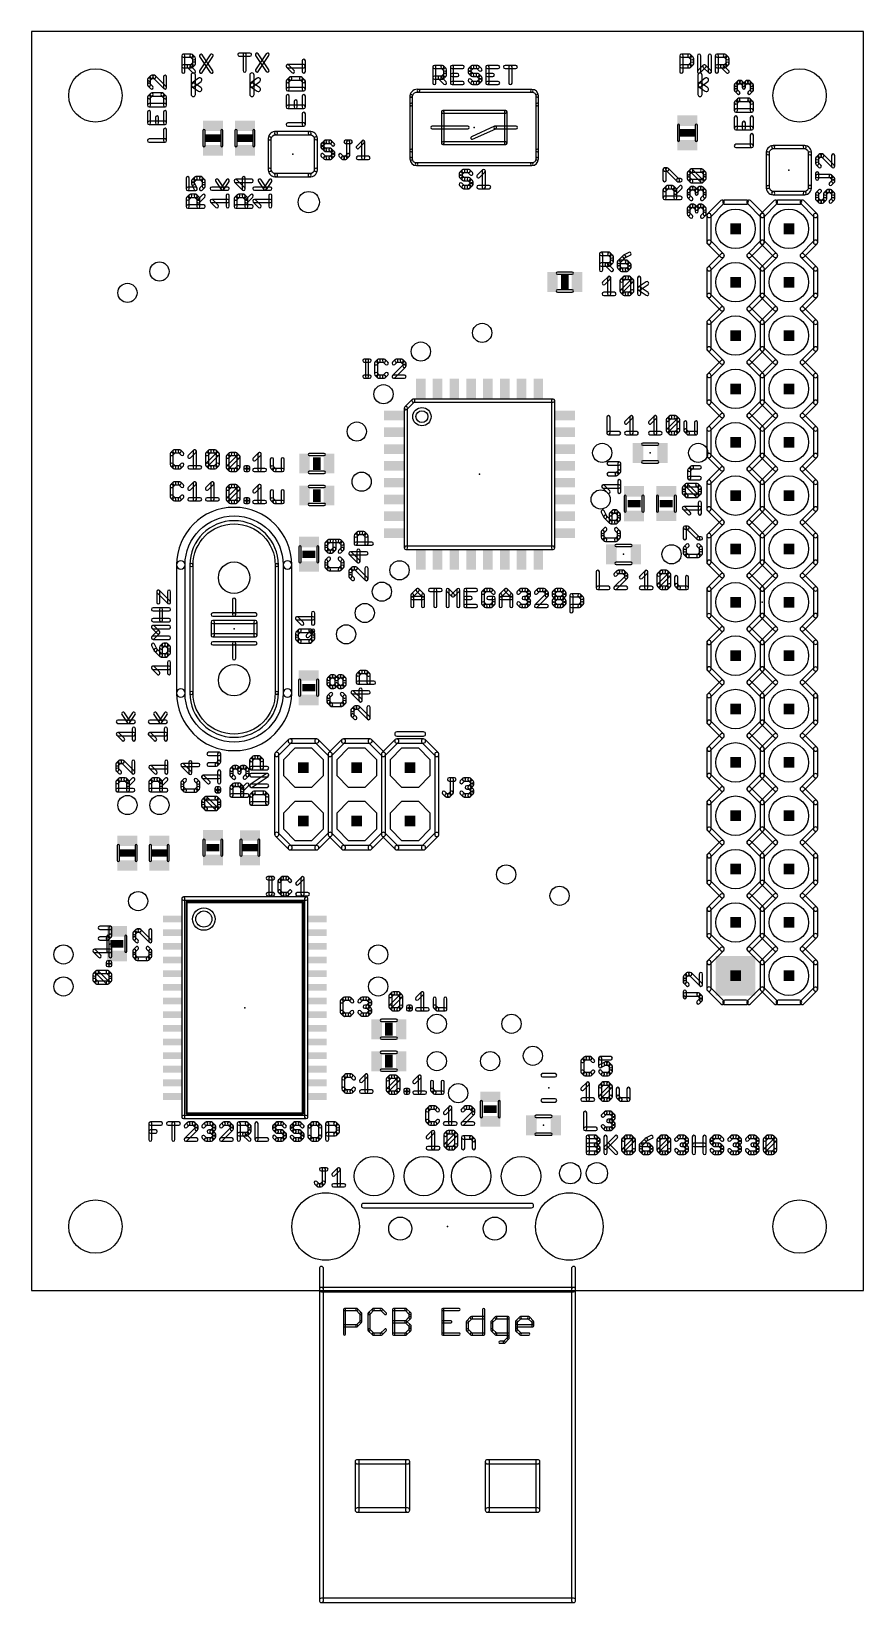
# Model space of a CAD drawing. Extents: x 0 to 39.6, y -14.9 to 59.9.
import ezdxf

# ---------------------------------------------------------------- set-up
doc = ezdxf.new("R2010")
doc.units = 0
for name, color, linetype in [('17', 82, 'CONTINUOUS'), ('18', 82, 'CONTINUOUS'), ('20', 7, 'CONTINUOUS'), ('21', 253, 'CONTINUOUS'), ('23', 7, 'CONTINUOUS'), ('25', 253, 'CONTINUOUS'), ('27', 253, 'CONTINUOUS'), ('51', 253, 'CONTINUOUS')]:
    doc.layers.add(name, color=color, linetype=linetype)

# ---------------------------------------------------------------- blocks, each defined once
blk = doc.blocks.new('RECT')
blk.add_solid([(-0.5, -0.5), (0.5, -0.5), (-0.5, 0.5), (0.5, 0.5)])
blk = doc.blocks.new('ROUNDP')
blk.add_circle((0, 0), 0.5)
blk = doc.blocks.new('SQUAREP')
blk.add_solid([(-0.5, -0.5), (0.5, -0.5), (-0.5, 0.5), (0.5, 0.5)])
blk = doc.blocks.new('OCTAGONP')
blk.add_lwpolyline([(-0.5, -0.2071), (-0.5, 0.2071), (-0.2071, 0.5), (0.2071, 0.5), (0.5, 0.2071), (0.5, -0.2071), (0.2071, -0.5), (-0.2071, -0.5)], close=True)
blk = doc.blocks.new('ROUNDV')
blk.add_circle((0, 0), 0.5)

msp = doc.modelspace()

# ---------------------------------------------------------------- linework, layer by layer
at = {"layer": '20'}
for p, q in [((39.624, 59.944), (0, 59.944)), ((0, 59.944), (0, 0)), ((39.624, 0), (39.624, 59.944)), ((0, 0), (39.624, 0))]:
    msp.add_line(p, q, dxfattribs=at)
for centre, radius in [((3.048, 56.896), 1.27), ((36.576, 56.896), 1.27), ((3.048, 3.048), 1.27), ((36.576, 3.048), 1.27), ((17.562, 2.948), 0.55), ((22.062, 2.948), 0.55)]:
    msp.add_circle(centre, radius, dxfattribs=at)
at = {"layer": '21'}
for points in [[(7.6024, 57.864), (7.6024, 57.404, 1), (7.8056, 57.404), (7.8056, 57.864, 1)], [(7.7652, 57.3229), (8.0752, 57.5567, 1), (7.9528, 57.7189), (7.6428, 57.4851, 1)], [(10.3964, 57.864), (10.3964, 57.404, 1), (10.5996, 57.404), (10.5996, 57.864, 1)], [(10.5592, 57.3229), (10.8692, 57.5567, 1), (10.7468, 57.7189), (10.4368, 57.4851, 1)], [(31.7324, 57.864), (31.7324, 57.404, 1), (31.9356, 57.404), (31.9356, 57.864, 1)], [(31.8952, 57.3229), (32.2052, 57.5567, 1), (32.0828, 57.7189), (31.7728, 57.4851, 1)], [(7.8056, 56.944), (7.8056, 57.404, 1), (7.6024, 57.404), (7.6024, 56.944, 1)], [(7.6637, 57.2936), (7.9583, 57.1006, 1), (8.0697, 57.2706), (7.7751, 57.4636, 1)], [(10.5996, 56.944), (10.5996, 57.404, 1), (10.3964, 57.404), (10.3964, 56.944, 1)], [(10.4577, 57.2936), (10.7523, 57.1006, 1), (10.8637, 57.2706), (10.5691, 57.4636, 1)], [(18.4216, 57.0594, 1), (18.4424, 57.1846, 0.4142), (18.0194, 56.8824, 1), (18.1446, 56.8616, -0.4142)], [(18.0185, 56.872), (18.0185, 56.472, 1), (18.1455, 56.472), (18.1455, 56.872, 1)], [(18.432, 57.0585), (23.832, 57.0585, 1), (23.832, 57.1855), (18.432, 57.1855, 1)], [(24.0185, 56.872, 1), (24.1455, 56.872, 0.4142), (23.832, 57.1855, 1), (23.832, 57.0585, -0.4142)], [(24.0185, 56.872), (24.0185, 56.472, 1), (24.1455, 56.472), (24.1455, 56.872, 1)], [(31.9356, 56.944), (31.9356, 57.404, 1), (31.7324, 57.404), (31.7324, 56.944, 1)], [(31.7937, 57.2936), (32.0883, 57.1006, 1), (32.1997, 57.2706), (31.9051, 57.4636, 1)], [(19.582, 56.0585), (22.582, 56.0585, 1), (22.582, 56.1855), (19.582, 56.1855, 1)], [(19.5185, 56.122), (19.5185, 54.622, 1), (19.6455, 54.622), (19.6455, 56.122, 1)], [(22.5185, 56.122), (22.5185, 54.622, 1), (22.6455, 54.622), (22.6455, 56.122, 1)], [(11.6391, 55.0261, 1), (11.6529, 55.1779, 0.4142), (11.2701, 54.8589, 1), (11.4219, 54.8451, -0.4142)], [(11.4222, 53.352), (11.4222, 54.852, 1), (11.2698, 54.852), (11.2698, 53.352, 1)], [(11.646, 55.0258), (13.246, 55.0258, 1), (13.246, 55.1782), (11.646, 55.1782, 1)], [(13.4701, 54.8451, 1), (13.6219, 54.8589, 0.4142), (13.2391, 55.1779, 1), (13.2529, 55.0261, -0.4142)], [(13.6222, 53.352), (13.6222, 54.852, 1), (13.4698, 54.852), (13.4698, 53.352, 1)], [(22.582, 54.6855), (19.582, 54.6855, 1), (19.582, 54.5585), (22.582, 54.5585, 1)], [(18.0185, 54.272), (18.0185, 53.872, 1), (18.1455, 53.872), (18.1455, 54.272, 1)], [(18.1455, 53.872, 1), (18.0185, 53.872, 0.4142), (18.332, 53.5585, 1), (18.332, 53.6855, -0.4142)], [(23.832, 53.6855, 1), (23.832, 53.5585, 0.4142), (24.1455, 53.872, 1), (24.0185, 53.872, -0.4142)], [(24.0185, 54.272), (24.0185, 53.872, 1), (24.1455, 53.872), (24.1455, 54.272, 1)], [(35.3248, 54.3641, 1), (35.3112, 54.5159, 0.4148), (34.9921, 54.133, 1), (35.1439, 54.147, -0.4148)], [(35.1442, 52.54), (35.1442, 54.14, 1), (34.9918, 54.14), (34.9918, 52.54, 1)], [(35.318, 54.3638), (36.818, 54.3638, 1), (36.818, 54.5162), (35.318, 54.5162, 1)], [(36.9921, 54.1469, 1), (37.1439, 54.1331, 0.4142), (36.8249, 54.5159, 1), (36.8111, 54.3641, -0.4142)], [(36.9918, 54.14), (36.9918, 52.54, 1), (37.1442, 52.54), (37.1442, 54.14, 1)], [(11.4219, 53.3588, 1), (11.2701, 53.3452, 0.4148), (11.653, 53.0261, 1), (11.639, 53.1779, -0.4148)], [(13.246, 53.1782), (11.646, 53.1782, 1), (11.646, 53.0258), (13.246, 53.0258, 1)], [(13.2529, 53.1779, 1), (13.2391, 53.0261, 0.4142), (13.6219, 53.3451, 1), (13.4701, 53.3589, -0.4142)], [(23.832, 53.6855), (18.332, 53.6855, 1), (18.332, 53.5585), (23.832, 53.5585, 1)], [(35.1439, 52.5331, 1), (34.9921, 52.5469, 0.4142), (35.3111, 52.1641, 1), (35.3249, 52.3159, -0.4142)], [(36.8111, 52.3159, 1), (36.8249, 52.1641, 0.4142), (37.1439, 52.5469, 1), (36.9921, 52.5331, -0.4142)], [(32.3298, 51.1092), (32.9648, 51.7442, 1), (32.8212, 51.8878), (32.1862, 51.2528, 1)], [(33.02, 51.7144), (34.036, 51.7144, 1), (34.036, 51.9176), (33.02, 51.9176, 1)], [(34.0912, 51.7442), (34.7262, 51.1092, 1), (34.8698, 51.2528), (34.2348, 51.8878, 1)], [(34.8698, 51.1092), (35.5048, 51.7442, 1), (35.3612, 51.8878), (34.7262, 51.2528, 1)], [(35.318, 52.1638), (36.818, 52.1638, 1), (36.818, 52.3162), (35.318, 52.3162, 1)], [(35.56, 51.7144), (36.576, 51.7144, 1), (36.576, 51.9176), (35.56, 51.9176, 1)], [(36.6312, 51.7442), (37.2662, 51.1092, 1), (37.4098, 51.2528), (36.7748, 51.8878, 1)], [(32.3596, 49.911), (32.3596, 51.181, 1), (32.1564, 51.181), (32.1564, 49.911, 1)], [(34.8996, 49.911), (34.8996, 51.181, 1), (34.6964, 51.181), (34.6964, 49.911, 1)], [(37.2364, 51.181), (37.2364, 49.911, 1), (37.4396, 49.911), (37.4396, 51.181, 1)], [(32.9648, 49.3478), (32.3298, 49.9828, 1), (32.1862, 49.8392), (32.8212, 49.2042, 1)], [(32.3298, 48.5692), (32.9648, 49.2042, 1), (32.8212, 49.3478), (32.1862, 48.7128, 1)], [(34.7262, 49.9828), (34.0912, 49.3478, 1), (34.2348, 49.2042), (34.8698, 49.8392, 1)], [(34.0912, 49.2042), (34.7262, 48.5692, 1), (34.8698, 48.7128), (34.2348, 49.3478, 1)], [(35.5048, 49.3478), (34.8698, 49.9828, 1), (34.7262, 49.8392), (35.3612, 49.2042, 1)], [(34.8698, 48.5692), (35.5048, 49.2042, 1), (35.3612, 49.3478), (34.7262, 48.7128, 1)], [(37.2662, 49.9828), (36.6312, 49.3478, 1), (36.7748, 49.2042), (37.4098, 49.8392, 1)], [(36.6312, 49.2042), (37.2662, 48.5692, 1), (37.4098, 48.7128), (36.7748, 49.3478, 1)], [(32.3596, 47.371), (32.3596, 48.641, 1), (32.1564, 48.641), (32.1564, 47.371, 1)], [(34.8996, 47.371), (34.8996, 48.641, 1), (34.6964, 48.641), (34.6964, 47.371, 1)], [(37.2364, 48.641), (37.2364, 47.371, 1), (37.4396, 47.371), (37.4396, 48.641, 1)], [(32.9648, 46.8078), (32.3298, 47.4428, 1), (32.1862, 47.2992), (32.8212, 46.6642, 1)], [(34.7262, 47.4428), (34.0912, 46.8078, 1), (34.2348, 46.6642), (34.8698, 47.2992, 1)], [(35.5048, 46.8078), (34.8698, 47.4428, 1), (34.7262, 47.2992), (35.3612, 46.6642, 1)], [(37.2662, 47.4428), (36.6312, 46.8078, 1), (36.7748, 46.6642), (37.4098, 47.2992, 1)], [(32.3298, 46.0292), (32.9648, 46.6642, 1), (32.8212, 46.8078), (32.1862, 46.1728, 1)], [(34.0912, 46.6642), (34.7262, 46.0292, 1), (34.8698, 46.1728), (34.2348, 46.8078, 1)], [(34.8698, 46.0292), (35.5048, 46.6642, 1), (35.3612, 46.8078), (34.7262, 46.1728, 1)], [(36.6312, 46.6642), (37.2662, 46.0292, 1), (37.4098, 46.1728), (36.7748, 46.8078, 1)], [(32.3596, 44.831), (32.3596, 46.101, 1), (32.1564, 46.101), (32.1564, 44.831, 1)], [(34.8996, 44.831), (34.8996, 46.101, 1), (34.6964, 46.101), (34.6964, 44.831, 1)], [(37.2364, 46.101), (37.2364, 44.831, 1), (37.4396, 44.831), (37.4396, 46.101, 1)], [(32.9648, 44.2678), (32.3298, 44.9028, 1), (32.1862, 44.7592), (32.8212, 44.1242, 1)], [(34.7262, 44.9028), (34.0912, 44.2678, 1), (34.2348, 44.1242), (34.8698, 44.7592, 1)], [(35.5048, 44.2678), (34.8698, 44.9028, 1), (34.7262, 44.7592), (35.3612, 44.1242, 1)], [(37.2662, 44.9028), (36.6312, 44.2678, 1), (36.7748, 44.1242), (37.4098, 44.7592, 1)], [(32.3298, 43.4892), (32.9648, 44.1242, 1), (32.8212, 44.2678), (32.1862, 43.6328, 1)], [(34.0912, 44.1242), (34.7262, 43.4892, 1), (34.8698, 43.6328), (34.2348, 44.2678, 1)], [(34.8698, 43.4892), (35.5048, 44.1242, 1), (35.3612, 44.2678), (34.7262, 43.6328, 1)], [(36.6312, 44.1242), (37.2662, 43.4892, 1), (37.4098, 43.6328), (36.7748, 44.2678, 1)], [(32.3596, 42.291), (32.3596, 43.561, 1), (32.1564, 43.561), (32.1564, 42.291, 1)], [(34.8996, 42.291), (34.8996, 43.561, 1), (34.6964, 43.561), (34.6964, 42.291, 1)], [(37.2364, 43.561), (37.2364, 42.291, 1), (37.4396, 42.291), (37.4396, 43.561, 1)], [(18.1321, 42.4209), (17.7771, 42.0659, 1), (17.8849, 41.9581), (18.2399, 42.3131, 1)], [(17.9072, 35.357), (17.9072, 42.012, 1), (17.7548, 42.012), (17.7548, 35.357, 1)], [(18.186, 42.2908), (24.841, 42.2908, 1), (24.841, 42.4432), (18.186, 42.4432, 1)], [(24.7648, 42.367), (24.7648, 35.357, 1), (24.9172, 35.357), (24.9172, 42.367, 1)], [(32.9648, 41.7278), (32.3298, 42.3628, 1), (32.1862, 42.2192), (32.8212, 41.5842, 1)], [(34.7262, 42.3628), (34.0912, 41.7278, 1), (34.2348, 41.5842), (34.8698, 42.2192, 1)], [(35.5048, 41.7278), (34.8698, 42.3628, 1), (34.7262, 42.2192), (35.3612, 41.5842, 1)], [(37.2662, 42.3628), (36.6312, 41.7278, 1), (36.7748, 41.5842), (37.4098, 42.2192, 1)], [(32.3298, 40.9492), (32.9648, 41.5842, 1), (32.8212, 41.7278), (32.1862, 41.0928, 1)], [(34.0912, 41.5842), (34.7262, 40.9492, 1), (34.8698, 41.0928), (34.2348, 41.7278, 1)], [(34.8698, 40.9492), (35.5048, 41.5842, 1), (35.3612, 41.7278), (34.7262, 41.0928, 1)], [(36.6312, 41.5842), (37.2662, 40.9492, 1), (37.4098, 41.0928), (36.7748, 41.7278, 1)], [(32.3596, 39.751), (32.3596, 41.021, 1), (32.1564, 41.021), (32.1564, 39.751, 1)], [(34.8996, 39.751), (34.8996, 41.021, 1), (34.6964, 41.021), (34.6964, 39.751, 1)], [(37.2364, 41.021), (37.2364, 39.751, 1), (37.4396, 39.751), (37.4396, 41.021, 1)], [(32.9648, 39.1878), (32.3298, 39.8228, 1), (32.1862, 39.6792), (32.8212, 39.0442, 1)], [(34.7262, 39.8228), (34.0912, 39.1878, 1), (34.2348, 39.0442), (34.8698, 39.6792, 1)], [(35.5048, 39.1878), (34.8698, 39.8228, 1), (34.7262, 39.6792), (35.3612, 39.0442, 1)], [(37.2662, 39.8228), (36.6312, 39.1878, 1), (36.7748, 39.0442), (37.4098, 39.6792, 1)], [(32.3298, 38.4092), (32.9648, 39.0442, 1), (32.8212, 39.1878), (32.1862, 38.5528, 1)], [(34.0912, 39.0442), (34.7262, 38.4092, 1), (34.8698, 38.5528), (34.2348, 39.1878, 1)], [(34.8698, 38.4092), (35.5048, 39.0442, 1), (35.3612, 39.1878), (34.7262, 38.5528, 1)], [(36.6312, 39.0442), (37.2662, 38.4092, 1), (37.4098, 38.5528), (36.7748, 39.1878, 1)], [(32.3596, 37.211), (32.3596, 38.481, 1), (32.1564, 38.481), (32.1564, 37.211, 1)], [(34.8996, 37.211), (34.8996, 38.481, 1), (34.6964, 38.481), (34.6964, 37.211, 1)], [(37.2364, 38.481), (37.2364, 37.211, 1), (37.4396, 37.211), (37.4396, 38.481, 1)], [(11.9888, 34.544, 1), (12.3952, 34.544, 1), (6.9088, 34.544, 1), (7.3152, 34.544, -1)], [(11.6078, 34.544, 1), (11.7602, 34.544, 1), (7.5438, 34.544, 1), (7.6962, 34.544, -1)], [(32.9648, 36.6478), (32.3298, 37.2828, 1), (32.1862, 37.1392), (32.8212, 36.5042, 1)], [(32.3298, 35.8692), (32.9648, 36.5042, 1), (32.8212, 36.6478), (32.1862, 36.0128, 1)], [(34.7262, 37.2828), (34.0912, 36.6478, 1), (34.2348, 36.5042), (34.8698, 37.1392, 1)], [(34.0912, 36.5042), (34.7262, 35.8692, 1), (34.8698, 36.0128), (34.2348, 36.6478, 1)], [(35.5048, 36.6478), (34.8698, 37.2828, 1), (34.7262, 37.1392), (35.3612, 36.5042, 1)], [(34.8698, 35.8692), (35.5048, 36.5042, 1), (35.3612, 36.6478), (34.7262, 36.0128, 1)], [(37.2662, 37.2828), (36.6312, 36.6478, 1), (36.7748, 36.5042), (37.4098, 37.1392, 1)], [(36.6312, 36.5042), (37.2662, 35.8692, 1), (37.4098, 36.0128), (36.7748, 36.6478, 1)], [(32.3596, 34.671), (32.3596, 35.941, 1), (32.1564, 35.941), (32.1564, 34.671, 1)], [(34.8996, 34.671), (34.8996, 35.941, 1), (34.6964, 35.941), (34.6964, 34.671, 1)], [(37.2364, 35.941), (37.2364, 34.671, 1), (37.4396, 34.671), (37.4396, 35.941, 1)], [(24.841, 35.4332), (17.831, 35.4332, 1), (17.831, 35.2808), (24.841, 35.2808, 1)], [(6.9088, 34.544), (6.9088, 28.448, 1), (7.3152, 28.448), (7.3152, 34.544, 1)], [(7.5438, 34.544), (7.5438, 28.448, 1), (7.6962, 28.448), (7.6962, 34.544, 1)], [(11.7602, 28.448), (11.7602, 34.544, 1), (11.6078, 34.544), (11.6078, 28.448, 1)], [(11.9888, 34.544), (11.9888, 28.448, 1), (12.3952, 28.448), (12.3952, 34.544, 1)], [(32.9648, 34.1078), (32.3298, 34.7428, 1), (32.1862, 34.5992), (32.8212, 33.9642, 1)], [(34.7262, 34.7428), (34.0912, 34.1078, 1), (34.2348, 33.9642), (34.8698, 34.5992, 1)], [(35.5048, 34.1078), (34.8698, 34.7428, 1), (34.7262, 34.5992), (35.3612, 33.9642, 1)], [(37.2662, 34.7428), (36.6312, 34.1078, 1), (36.7748, 33.9642), (37.4098, 34.5992, 1)], [(32.3298, 33.3292), (32.9648, 33.9642, 1), (32.8212, 34.1078), (32.1862, 33.4728, 1)], [(34.0912, 33.9642), (34.7262, 33.3292, 1), (34.8698, 33.4728), (34.2348, 34.1078, 1)], [(34.8698, 33.3292), (35.5048, 33.9642, 1), (35.3612, 34.1078), (34.7262, 33.4728, 1)], [(36.6312, 33.9642), (37.2662, 33.3292, 1), (37.4098, 33.4728), (36.7748, 34.1078, 1)], [(9.7282, 32.1818), (9.7282, 32.893, 1), (9.5758, 32.893), (9.5758, 32.1818, 1)], [(32.3596, 32.131), (32.3596, 33.401, 1), (32.1564, 33.401), (32.1564, 32.131, 1)], [(34.8996, 32.131), (34.8996, 33.401, 1), (34.6964, 33.401), (34.6964, 32.131, 1)], [(37.2364, 33.401), (37.2364, 32.131, 1), (37.4396, 32.131), (37.4396, 33.401, 1)], [(9.652, 32.258), (8.636, 32.258, 1), (8.636, 32.1056), (9.652, 32.1056, 1)], [(10.668, 32.258), (9.652, 32.258, 1), (9.652, 32.1056), (10.668, 32.1056, 1)], [(32.9648, 31.5678), (32.3298, 32.2028, 1), (32.1862, 32.0592), (32.8212, 31.4242, 1)], [(34.7262, 32.2028), (34.0912, 31.5678, 1), (34.2348, 31.4242), (34.8698, 32.0592, 1)], [(35.5048, 31.5678), (34.8698, 32.2028, 1), (34.7262, 32.0592), (35.3612, 31.4242, 1)], [(37.2662, 32.2028), (36.6312, 31.5678, 1), (36.7748, 31.4242), (37.4098, 32.0592, 1)], [(10.668, 31.9024), (8.636, 31.9024, 1), (8.636, 31.75), (10.668, 31.75, 1)], [(8.5598, 31.8262), (8.5598, 31.1912, 1), (8.7122, 31.1912), (8.7122, 31.8262, 1)], [(10.7442, 31.1912), (10.7442, 31.8262, 1), (10.5918, 31.8262), (10.5918, 31.1912, 1)], [(32.3298, 30.7892), (32.9648, 31.4242, 1), (32.8212, 31.5678), (32.1862, 30.9328, 1)], [(34.0912, 31.4242), (34.7262, 30.7892, 1), (34.8698, 30.9328), (34.2348, 31.5678, 1)], [(34.8698, 30.7892), (35.5048, 31.4242, 1), (35.3612, 31.5678), (34.7262, 30.9328, 1)], [(36.6312, 31.4242), (37.2662, 30.7892, 1), (37.4098, 30.9328), (36.7748, 31.5678, 1)], [(8.636, 31.115), (10.668, 31.115, 1), (10.668, 31.2674), (8.636, 31.2674, 1)], [(9.652, 30.8864), (8.636, 30.8864, 1), (8.636, 30.734), (9.652, 30.734, 1)], [(10.668, 30.8864), (9.652, 30.8864, 1), (9.652, 30.734), (10.668, 30.734, 1)], [(9.5758, 30.8102), (9.5758, 30.099, 1), (9.7282, 30.099), (9.7282, 30.8102, 1)], [(32.3596, 29.591), (32.3596, 30.861, 1), (32.1564, 30.861), (32.1564, 29.591, 1)], [(34.8996, 29.591), (34.8996, 30.861, 1), (34.6964, 30.861), (34.6964, 29.591, 1)], [(37.2364, 30.861), (37.2364, 29.591, 1), (37.4396, 29.591), (37.4396, 30.861, 1)], [(32.9648, 29.0278), (32.3298, 29.6628, 1), (32.1862, 29.5192), (32.8212, 28.8842, 1)], [(34.7262, 29.6628), (34.0912, 29.0278, 1), (34.2348, 28.8842), (34.8698, 29.5192, 1)], [(35.5048, 29.0278), (34.8698, 29.6628, 1), (34.7262, 29.5192), (35.3612, 28.8842, 1)], [(37.2662, 29.6628), (36.6312, 29.0278, 1), (36.7748, 28.8842), (37.4098, 29.5192, 1)], [(7.3152, 28.448, 1), (6.9088, 28.448, 1), (12.3952, 28.448, 1), (11.9888, 28.448, -1)], [(7.6962, 28.448, 1), (7.5438, 28.448, 1), (11.7602, 28.448, 1), (11.6078, 28.448, -1)], [(32.3298, 28.2492), (32.9648, 28.8842, 1), (32.8212, 29.0278), (32.1862, 28.3928, 1)], [(34.0912, 28.8842), (34.7262, 28.2492, 1), (34.8698, 28.3928), (34.2348, 29.0278, 1)], [(34.8698, 28.2492), (35.5048, 28.8842, 1), (35.3612, 29.0278), (34.7262, 28.3928, 1)], [(36.6312, 28.8842), (37.2662, 28.2492, 1), (37.4098, 28.3928), (36.7748, 29.0278, 1)], [(32.3596, 27.051), (32.3596, 28.321, 1), (32.1564, 28.321), (32.1564, 27.051, 1)], [(34.8996, 27.051), (34.8996, 28.321, 1), (34.6964, 28.321), (34.6964, 27.051, 1)], [(37.2364, 28.321), (37.2364, 27.051, 1), (37.4396, 27.051), (37.4396, 28.321, 1)], [(32.9648, 26.4878), (32.3298, 27.1228, 1), (32.1862, 26.9792), (32.8212, 26.3442, 1)], [(34.7262, 27.1228), (34.0912, 26.4878, 1), (34.2348, 26.3442), (34.8698, 26.9792, 1)], [(35.5048, 26.4878), (34.8698, 27.1228, 1), (34.7262, 26.9792), (35.3612, 26.3442, 1)], [(37.2662, 27.1228), (36.6312, 26.4878, 1), (36.7748, 26.3442), (37.4098, 26.9792, 1)], [(12.2472, 26.2338), (11.6122, 25.5988, 1), (11.7558, 25.4552), (12.3908, 26.0902, 1)], [(13.589, 26.2636), (12.319, 26.2636, 1), (12.319, 26.0604), (13.589, 26.0604, 1)], [(14.2958, 25.5988), (13.6608, 26.2338, 1), (13.5172, 26.0902), (14.1522, 25.4552, 1)], [(14.7872, 26.2338), (14.1522, 25.5988, 1), (14.2958, 25.4552), (14.9308, 26.0902, 1)], [(16.129, 26.2636), (14.859, 26.2636, 1), (14.859, 26.0604), (16.129, 26.0604, 1)], [(16.8358, 25.5988), (16.2008, 26.2338, 1), (16.0572, 26.0902), (16.6922, 25.4552, 1)], [(17.3272, 26.2338), (16.6922, 25.5988, 1), (16.8358, 25.4552), (17.4708, 26.0902, 1)], [(17.399, 26.3954), (18.669, 26.3954, 1), (18.669, 26.5986), (17.399, 26.5986, 1)], [(18.669, 26.2636), (17.399, 26.2636, 1), (17.399, 26.0604), (18.669, 26.0604, 1)], [(19.3758, 25.5988), (18.7408, 26.2338, 1), (18.5972, 26.0902), (19.2322, 25.4552, 1)], [(32.3298, 25.7092), (32.9648, 26.3442, 1), (32.8212, 26.4878), (32.1862, 25.8528, 1)], [(34.0912, 26.3442), (34.7262, 25.7092, 1), (34.8698, 25.8528), (34.2348, 26.4878, 1)], [(34.8698, 25.7092), (35.5048, 26.3442, 1), (35.3612, 26.4878), (34.7262, 25.8528, 1)], [(36.6312, 26.3442), (37.2662, 25.7092, 1), (37.4098, 25.8528), (36.7748, 26.4878, 1)], [(11.7856, 21.717), (11.7856, 25.527, 1), (11.5824, 25.527), (11.5824, 21.717, 1)], [(14.3256, 21.717), (14.3256, 25.527, 1), (14.1224, 25.527), (14.1224, 21.717, 1)], [(16.8656, 21.717), (16.8656, 25.527, 1), (16.6624, 25.527), (16.6624, 21.717, 1)], [(19.2024, 25.527), (19.2024, 21.717, 1), (19.4056, 21.717), (19.4056, 25.527, 1)], [(32.3596, 24.511), (32.3596, 25.781, 1), (32.1564, 25.781), (32.1564, 24.511, 1)], [(34.8996, 24.511), (34.8996, 25.781, 1), (34.6964, 25.781), (34.6964, 24.511, 1)], [(37.2364, 25.781), (37.2364, 24.511, 1), (37.4396, 24.511), (37.4396, 25.781, 1)], [(32.9648, 23.9478), (32.3298, 24.5828, 1), (32.1862, 24.4392), (32.8212, 23.8042, 1)], [(32.3298, 23.1692), (32.9648, 23.8042, 1), (32.8212, 23.9478), (32.1862, 23.3128, 1)], [(34.7262, 24.5828), (34.0912, 23.9478, 1), (34.2348, 23.8042), (34.8698, 24.4392, 1)], [(34.0912, 23.8042), (34.7262, 23.1692, 1), (34.8698, 23.3128), (34.2348, 23.9478, 1)], [(35.5048, 23.9478), (34.8698, 24.5828, 1), (34.7262, 24.4392), (35.3612, 23.8042, 1)], [(34.8698, 23.1692), (35.5048, 23.8042, 1), (35.3612, 23.9478), (34.7262, 23.3128, 1)], [(37.2662, 24.5828), (36.6312, 23.9478, 1), (36.7748, 23.8042), (37.4098, 24.4392, 1)], [(36.6312, 23.8042), (37.2662, 23.1692, 1), (37.4098, 23.3128), (36.7748, 23.9478, 1)], [(32.3596, 21.971), (32.3596, 23.241, 1), (32.1564, 23.241), (32.1564, 21.971, 1)], [(34.8996, 21.971), (34.8996, 23.241, 1), (34.6964, 23.241), (34.6964, 21.971, 1)], [(37.2364, 23.241), (37.2364, 21.971, 1), (37.4396, 21.971), (37.4396, 23.241, 1)], [(12.3908, 21.1538), (11.7558, 21.7888, 1), (11.6122, 21.6452), (12.2472, 21.0102, 1)], [(14.1522, 21.7888), (13.5172, 21.1538, 1), (13.6608, 21.0102), (14.2958, 21.6452, 1)], [(14.9308, 21.1538), (14.2958, 21.7888, 1), (14.1522, 21.6452), (14.7872, 21.0102, 1)], [(16.6922, 21.7888), (16.0572, 21.1538, 1), (16.2008, 21.0102), (16.8358, 21.6452, 1)], [(17.4708, 21.1538), (16.8358, 21.7888, 1), (16.6922, 21.6452), (17.3272, 21.0102, 1)], [(19.2322, 21.7888), (18.5972, 21.1538, 1), (18.7408, 21.0102), (19.3758, 21.6452, 1)], [(32.1862, 21.8992), (32.8212, 21.2642, 1), (32.9648, 21.4078), (32.3298, 22.0428, 1)], [(34.2348, 21.2642), (34.8698, 21.8992, 1), (34.7262, 22.0428), (34.0912, 21.4078, 1)], [(34.7262, 21.8992), (35.3612, 21.2642, 1), (35.5048, 21.4078), (34.8698, 22.0428, 1)], [(36.7748, 21.2642), (37.4098, 21.8992, 1), (37.2662, 22.0428), (36.6312, 21.4078, 1)], [(13.589, 21.1836), (12.319, 21.1836, 1), (12.319, 20.9804), (13.589, 20.9804, 1)], [(16.129, 21.1836), (14.859, 21.1836, 1), (14.859, 20.9804), (16.129, 20.9804, 1)], [(18.669, 21.1836), (17.399, 21.1836, 1), (17.399, 20.9804), (18.669, 20.9804, 1)], [(32.3298, 20.6292), (32.9648, 21.2642, 1), (32.8212, 21.4078), (32.1862, 20.7728, 1)], [(34.0912, 21.2642), (34.7262, 20.6292, 1), (34.8698, 20.7728), (34.2348, 21.4078, 1)], [(34.8698, 20.6292), (35.5048, 21.2642, 1), (35.3612, 21.4078), (34.7262, 20.7728, 1)], [(36.6312, 21.2642), (37.2662, 20.6292, 1), (37.4098, 20.7728), (36.7748, 21.4078, 1)], [(32.3596, 19.431), (32.3596, 20.701, 1), (32.1564, 20.701), (32.1564, 19.431, 1)], [(34.8996, 19.431), (34.8996, 20.701, 1), (34.6964, 20.701), (34.6964, 19.431, 1)], [(37.2364, 20.701), (37.2364, 19.431, 1), (37.4396, 19.431), (37.4396, 20.701, 1)], [(32.9648, 18.8678), (32.3298, 19.5028, 1), (32.1862, 19.3592), (32.8212, 18.7242, 1)], [(34.7262, 19.5028), (34.0912, 18.8678, 1), (34.2348, 18.7242), (34.8698, 19.3592, 1)], [(35.5048, 18.8678), (34.8698, 19.5028, 1), (34.7262, 19.3592), (35.3612, 18.7242, 1)], [(37.2662, 19.5028), (36.6312, 18.8678, 1), (36.7748, 18.7242), (37.4098, 19.3592, 1)], [(7.3112, 8.262), (7.3112, 18.662, 1), (7.1588, 18.662), (7.1588, 8.262, 1)], [(7.235, 18.5858), (13.085, 18.5858, 1), (13.085, 18.7382), (7.235, 18.7382, 1)], [(13.0088, 18.662), (13.0088, 8.262, 1), (13.1612, 8.262), (13.1612, 18.662, 1)], [(32.3298, 18.0892), (32.9648, 18.7242, 1), (32.8212, 18.8678), (32.1862, 18.2328, 1)], [(34.0912, 18.7242), (34.7262, 18.0892, 1), (34.8698, 18.2328), (34.2348, 18.8678, 1)], [(34.8698, 18.0892), (35.5048, 18.7242, 1), (35.3612, 18.8678), (34.7262, 18.2328, 1)], [(36.6312, 18.7242), (37.2662, 18.0892, 1), (37.4098, 18.2328), (36.7748, 18.8678, 1)], [(32.3596, 16.891), (32.3596, 18.161, 1), (32.1564, 18.161), (32.1564, 16.891, 1)], [(34.8996, 16.891), (34.8996, 18.161, 1), (34.6964, 18.161), (34.6964, 16.891, 1)], [(37.2364, 18.161), (37.2364, 16.891, 1), (37.4396, 16.891), (37.4396, 18.161, 1)], [(32.9648, 16.3278), (32.3298, 16.9628, 1), (32.1862, 16.8192), (32.8212, 16.1842, 1)], [(34.7262, 16.9628), (34.0912, 16.3278, 1), (34.2348, 16.1842), (34.8698, 16.8192, 1)], [(35.5048, 16.3278), (34.8698, 16.9628, 1), (34.7262, 16.8192), (35.3612, 16.1842, 1)], [(37.2662, 16.9628), (36.6312, 16.3278, 1), (36.7748, 16.1842), (37.4098, 16.8192, 1)], [(32.3596, 14.351), (32.3596, 15.621, 1), (32.1564, 15.621), (32.1564, 14.351, 1)], [(32.3298, 15.5492), (32.9648, 16.1842, 1), (32.8212, 16.3278), (32.1862, 15.6928, 1)], [(34.0912, 16.1842), (34.7262, 15.5492, 1), (34.8698, 15.6928), (34.2348, 16.3278, 1)], [(34.8996, 14.351), (34.8996, 15.621, 1), (34.6964, 15.621), (34.6964, 14.351, 1)], [(34.8698, 15.5492), (35.5048, 16.1842, 1), (35.3612, 16.3278), (34.7262, 15.6928, 1)], [(36.6312, 16.1842), (37.2662, 15.5492, 1), (37.4098, 15.6928), (36.7748, 16.3278, 1)], [(37.2364, 15.621), (37.2364, 14.351, 1), (37.4396, 14.351), (37.4396, 15.621, 1)], [(32.1862, 14.2792), (32.8212, 13.6442, 1), (32.9648, 13.7878), (32.3298, 14.4228, 1)], [(34.2348, 13.6442), (34.8698, 14.2792, 1), (34.7262, 14.4228), (34.0912, 13.7878, 1)], [(34.7262, 14.2792), (35.3612, 13.6442, 1), (35.5048, 13.7878), (34.8698, 14.4228, 1)], [(36.7748, 13.6442), (37.4098, 14.2792, 1), (37.2662, 14.4228), (36.6312, 13.7878, 1)], [(33.02, 13.6144), (34.036, 13.6144, 1), (34.036, 13.8176), (33.02, 13.8176, 1)], [(35.56, 13.6144), (36.576, 13.6144, 1), (36.576, 13.8176), (35.56, 13.8176, 1)], [(24.338, 10.1758), (24.938, 10.1758, 1), (24.938, 10.3282), (24.338, 10.3282, 1)], [(24.338, 8.9758), (24.938, 8.9758, 1), (24.938, 9.1282), (24.338, 9.1282, 1)], [(13.085, 8.3382), (7.235, 8.3382, 1), (7.235, 8.1858), (13.085, 8.1858, 1)], [(23.812, 4.1496), (15.812, 4.1496, 1), (15.812, 3.9464), (23.812, 3.9464, 1)], [(13.9136, 0.048), (13.9136, 1.048, 1), (13.7104, 1.048), (13.7104, 0.048, 1)], [(25.9136, 0.048), (25.9136, 1.048, 1), (25.7104, 1.048), (25.7104, 0.048, 1)], [(13.812, -0.0536), (25.812, -0.0536, 1), (25.812, 0.1496), (13.812, 0.1496, 1)]]:
    msp.add_lwpolyline(points, format="xyb", close=True, dxfattribs=at)
for centre, radius in [((18.5928, 41.6052), 0.4354), ((18.5928, 41.6052), 0.283), ((8.21, 17.687), 0.5358), ((8.21, 17.687), 0.3834)]:
    msp.add_circle(centre, radius, dxfattribs=at)
at = {"layer": '23'}
for p in [(7.874, 57.404), (10.668, 57.404), (32.004, 57.404), (21.082, 55.372), (8.636, 54.864), (10.16, 54.864), (31.242, 55.118), (12.446, 54.102), (36.068, 53.34), (25.4, 48.006), (29.464, 39.878), (13.589, 39.37), (21.336, 38.862), (13.589, 37.846), (28.702, 37.465), (30.226, 37.465), (13.208, 35.052), (28.194, 35.052), (34.798, 32.766), (9.652, 31.496), (13.208, 28.702), (18.034, 24.892), (8.636, 21.082), (10.414, 21.082), (4.572, 20.828), (6.096, 20.828), (4.064, 16.51), (10.16, 13.462), (17.018, 12.446), (17.018, 10.922), (24.638, 9.652), (21.844, 8.636), (24.384, 7.874), (19.812, 3.048)]:
    msp.add_point(p, dxfattribs=at)
at = {"layer": '25'}
for points in [[(12.5121, 58.0891), (12.2579, 58.3433, 1), (12.1502, 58.2356), (12.4044, 57.9813, 1)], [(12.2041, 58.2132), (12.9667, 58.2132, 1), (12.9667, 58.3656), (12.2041, 58.3656, 1)], [(13.0429, 58.0352), (13.0429, 58.5437, 1), (12.8905, 58.5437), (12.8905, 58.0352, 1)], [(5.6733, 57.8355), (5.5462, 57.7084, 1), (5.6539, 57.6007), (5.781, 57.7278, 1)], [(5.5239, 57.6546), (5.5239, 57.4003, 1), (5.6763, 57.4003), (5.6763, 57.6546, 1)], [(5.8543, 57.8579), (5.7272, 57.8579, 1), (5.7272, 57.7055), (5.8543, 57.7055, 1)], [(6.4166, 57.3271), (5.9081, 57.8355, 1), (5.8004, 57.7278), (6.3088, 57.2193, 1)], [(6.2865, 57.7817), (6.2865, 57.2732, 1), (6.4389, 57.2732), (6.4389, 57.7817, 1)], [(12.2773, 57.7556), (12.1502, 57.6285, 1), (12.2579, 57.5207), (12.385, 57.6478, 1)], [(12.1279, 57.5746), (12.1279, 57.1933, 1), (12.2803, 57.1933), (12.2803, 57.5746, 1)], [(12.8396, 57.7779), (12.3312, 57.7779, 1), (12.3312, 57.6255), (12.8396, 57.6255, 1)], [(13.0206, 57.6285), (12.8935, 57.7556, 1), (12.7857, 57.6478), (12.9128, 57.5207, 1)], [(13.0429, 57.1933), (13.0429, 57.5746, 1), (12.8905, 57.5746), (12.8905, 57.1933, 1)], [(33.5939, 57.3467), (33.721, 57.4738, 1), (33.6133, 57.5815), (33.4862, 57.4544, 1)], [(33.6672, 57.4515), (33.7943, 57.4515, 1), (33.7943, 57.6039), (33.6672, 57.6039, 1)], [(33.7404, 57.4738), (33.8675, 57.3467, 1), (33.9753, 57.4544), (33.8481, 57.5815, 1)], [(33.9753, 57.3467), (34.1024, 57.4738, 1), (33.9946, 57.5815), (33.8675, 57.4544, 1)], [(34.0485, 57.4515), (34.1756, 57.4515, 1), (34.1756, 57.6039), (34.0485, 57.6039, 1)], [(34.1217, 57.4738), (34.2488, 57.3467, 1), (34.3566, 57.4544), (34.2295, 57.5815, 1)], [(5.5462, 57.3465), (5.6733, 57.2193, 1), (5.781, 57.3271), (5.6539, 57.4542, 1)], [(5.6733, 56.9936), (5.5462, 56.8665, 1), (5.6539, 56.7587), (5.781, 56.8858, 1)], [(5.5239, 56.8126), (5.5239, 56.4313, 1), (5.6763, 56.4313), (5.6763, 56.8126, 1)], [(6.2356, 57.0159), (5.7272, 57.0159, 1), (5.7272, 56.8635), (6.2356, 56.8635, 1)], [(6.4166, 56.8665), (6.2895, 56.9936, 1), (6.1817, 56.8858), (6.3088, 56.7587, 1)], [(6.4389, 56.4313), (6.4389, 56.8126, 1), (6.2865, 56.8126), (6.2865, 56.4313, 1)], [(12.2041, 57.1171), (12.9667, 57.1171, 1), (12.9667, 57.2695), (12.2041, 57.2695, 1)], [(12.1279, 56.8597), (12.1279, 56.3513, 1), (12.2803, 56.3513), (12.2803, 56.8597, 1)], [(13.0429, 56.3513), (13.0429, 56.8597, 1), (12.8905, 56.8597), (12.8905, 56.3513, 1)], [(33.6163, 57.1463), (33.6163, 57.4006, 1), (33.4639, 57.4006), (33.4639, 57.1463, 1)], [(33.721, 57.0731), (33.5939, 57.2002, 1), (33.4862, 57.0925), (33.6133, 56.9653, 1)], [(33.8452, 57.4006), (33.8452, 57.2734, 1), (33.9976, 57.2734), (33.9976, 57.4006, 1)], [(34.2488, 57.2002), (34.1217, 57.0731, 1), (34.2295, 56.9653), (34.3566, 57.0925, 1)], [(34.2265, 57.4006), (34.2265, 57.1463, 1), (34.3789, 57.1463), (34.3789, 57.4006, 1)], [(5.6001, 56.3551), (6.3627, 56.3551, 1), (6.3627, 56.5075), (5.6001, 56.5075, 1)], [(5.5239, 56.0977), (5.5239, 55.5893, 1), (5.6763, 55.5893), (5.6763, 56.0977, 1)], [(6.4389, 55.5893), (6.4389, 56.0977, 1), (6.2865, 56.0977), (6.2865, 55.5893, 1)], [(12.2041, 56.2751), (12.9667, 56.2751, 1), (12.9667, 56.4275), (12.2041, 56.4275, 1)], [(12.6616, 56.3513), (12.6616, 56.6055, 1), (12.5092, 56.6055), (12.5092, 56.3513, 1)], [(33.6133, 56.7396), (33.4862, 56.6125, 1), (33.5939, 56.5047), (33.721, 56.6318, 1)], [(33.4639, 56.5586), (33.4639, 56.1773, 1), (33.6163, 56.1773), (33.6163, 56.5586, 1)], [(33.5401, 56.1011), (34.3027, 56.1011, 1), (34.3027, 56.2535), (33.5401, 56.2535, 1)], [(34.1756, 56.7619), (33.6672, 56.7619, 1), (33.6672, 56.6095), (34.1756, 56.6095, 1)], [(34.3566, 56.6125), (34.2295, 56.7396, 1), (34.1217, 56.6318), (34.2488, 56.5047, 1)], [(34.3789, 56.1773), (34.3789, 56.5586, 1), (34.2265, 56.5586), (34.2265, 56.1773, 1)], [(5.6001, 55.5131), (6.3627, 55.5131, 1), (6.3627, 55.6655), (5.6001, 55.6655, 1)], [(6.0576, 55.5893), (6.0576, 55.8435, 1), (5.9052, 55.8435), (5.9052, 55.5893, 1)], [(12.2041, 55.4331), (12.9667, 55.4331, 1), (12.9667, 55.5855), (12.2041, 55.5855, 1)], [(13.0429, 55.5093), (13.0429, 56.0178, 1), (12.8905, 56.0178), (12.8905, 55.5093, 1)], [(33.4639, 55.8437), (33.4639, 55.3353, 1), (33.6163, 55.3353), (33.6163, 55.8437, 1)], [(33.5401, 55.2591), (34.3027, 55.2591, 1), (34.3027, 55.4115), (33.5401, 55.4115, 1)], [(33.9976, 55.3353), (33.9976, 55.5895, 1), (33.8452, 55.5895), (33.8452, 55.3353, 1)], [(34.3789, 55.3353), (34.3789, 55.8437, 1), (34.2265, 55.8437), (34.2265, 55.3353, 1)], [(5.6001, 54.6711), (6.3627, 54.6711, 1), (6.3627, 54.8235), (5.6001, 54.8235, 1)], [(6.4389, 54.7473), (6.4389, 55.2558, 1), (6.2865, 55.2558), (6.2865, 54.7473, 1)], [(13.9316, 54.7407), (13.8045, 54.6136, 1), (13.9123, 54.5059), (14.0394, 54.633, 1)], [(13.7822, 54.5597), (13.7822, 54.4326, 1), (13.9346, 54.4326), (13.9346, 54.5597, 1)], [(14.2397, 54.763), (13.9855, 54.763, 1), (13.9855, 54.6106), (14.2397, 54.6106, 1)], [(14.4207, 54.6136), (14.2936, 54.7407, 1), (14.1858, 54.633), (14.313, 54.5059, 1)], [(14.9546, 54.6106), (15.2088, 54.6106, 1), (15.2088, 54.763), (14.9546, 54.763, 1)], [(15.1579, 54.0513), (15.1579, 54.6868, 1), (15.0055, 54.6868), (15.0055, 54.0513, 1)], [(15.5962, 54.3788), (15.8504, 54.633, 1), (15.7427, 54.7407), (15.4884, 54.4865, 1)], [(15.7203, 54.6868), (15.7203, 53.9242, 1), (15.8727, 53.9242), (15.8727, 54.6868, 1)], [(34.3789, 54.4933), (34.3789, 55.0018, 1), (34.2265, 55.0018), (34.2265, 54.4933, 1)], [(13.8045, 54.3788), (13.9316, 54.2516, 1), (14.0394, 54.3594), (13.9123, 54.4865, 1)], [(14.0394, 53.9781), (13.9123, 54.1052, 1), (13.8045, 53.9974), (13.9316, 53.8703, 1)], [(13.9855, 54.2293), (14.2397, 54.2293, 1), (14.2397, 54.3817), (13.9855, 54.3817, 1)], [(14.2397, 54.0004), (13.9855, 54.0004, 1), (13.9855, 53.848), (14.2397, 53.848, 1)], [(14.1858, 54.2516), (14.313, 54.1245, 1), (14.4207, 54.2323), (14.2936, 54.3594, 1)], [(14.313, 54.1052), (14.1858, 53.9781, 1), (14.2936, 53.8703), (14.4207, 53.9974, 1)], [(14.2906, 54.1784), (14.2906, 54.0513, 1), (14.443, 54.0513), (14.443, 54.1784, 1)], [(14.6465, 53.9974), (14.7736, 53.8703, 1), (14.8814, 53.9781), (14.7542, 54.1052, 1)], [(14.8275, 53.848), (14.9546, 53.848, 1), (14.9546, 54.0004), (14.8275, 54.0004, 1)], [(15.0085, 53.8703), (15.1356, 53.9974, 1), (15.0278, 54.1052), (14.9007, 53.9781, 1)], [(15.5423, 53.848), (16.0508, 53.848, 1), (16.0508, 54.0004), (15.5423, 54.0004, 1)], [(33.5401, 54.4171), (34.3027, 54.4171, 1), (34.3027, 54.5695), (33.5401, 54.5695, 1)], [(37.4868, 54.0863), (37.3597, 53.9592, 1), (37.4674, 53.8515), (37.5945, 53.9786, 1)], [(37.3374, 53.9054), (37.3374, 53.6511, 1), (37.4898, 53.6511), (37.4898, 53.9054, 1)], [(37.6678, 54.1087), (37.5407, 54.1087, 1), (37.5407, 53.9563), (37.6678, 53.9563, 1)], [(38.2301, 53.5779), (37.7216, 54.0863, 1), (37.6139, 53.9786), (38.1223, 53.4701, 1)], [(38.1, 54.0325), (38.1, 53.524, 1), (38.2524, 53.524), (38.2524, 54.0325, 1)], [(20.5155, 53.3503), (20.3884, 53.2232, 1), (20.4961, 53.1155), (20.6233, 53.2426, 1)], [(20.3661, 53.1693), (20.3661, 53.0422, 1), (20.5185, 53.0422), (20.5185, 53.1693, 1)], [(20.3884, 52.9884), (20.5155, 52.8612, 1), (20.6233, 52.969), (20.4961, 53.0961, 1)], [(20.8236, 53.3727), (20.5694, 53.3727, 1), (20.5694, 53.2203), (20.8236, 53.2203, 1)], [(21.0046, 53.2232), (20.8775, 53.3503, 1), (20.7697, 53.2426), (20.8968, 53.1155, 1)], [(21.3381, 52.9884), (21.5923, 53.2426, 1), (21.4846, 53.3503), (21.2303, 53.0961, 1)], [(21.4622, 53.2965), (21.4622, 52.5338, 1), (21.6146, 52.5338), (21.6146, 53.2965, 1)], [(30.2254, 52.8612), (30.2254, 53.3696, 1), (30.073, 53.3696), (30.073, 52.8612, 1)], [(30.1492, 53.2934), (30.2763, 53.2934, 1), (30.2763, 53.4458), (30.1492, 53.4458, 1)], [(30.2224, 53.3157), (30.7308, 52.8073, 1), (30.8386, 52.915), (30.3301, 53.4235, 1)], [(37.3597, 53.5973), (37.4868, 53.4701, 1), (37.5945, 53.5779), (37.4674, 53.705, 1)], [(37.4898, 52.9363), (37.4898, 53.1905, 1), (37.3374, 53.1905), (37.3374, 52.9363, 1)], [(38.0491, 53.1396), (37.4136, 53.1396, 1), (37.4136, 52.9872), (38.0491, 52.9872, 1)], [(38.2301, 52.9902), (38.103, 53.1173, 1), (37.9952, 53.0095), (38.1223, 52.8824, 1)], [(7.3654, 52.9557), (7.3654, 52.4472, 1), (7.5178, 52.4472), (7.5178, 52.9557, 1)], [(7.4416, 52.371), (7.8229, 52.371, 1), (7.8229, 52.5234), (7.4416, 52.5234, 1)], [(7.7496, 52.7747), (7.8768, 52.9018, 1), (7.769, 53.0095), (7.6419, 52.8824, 1)], [(7.772, 52.7014), (7.772, 52.8286, 1), (7.6196, 52.8286), (7.6196, 52.7014, 1)], [(7.891, 52.4813), (7.7639, 52.7355, 1), (7.6276, 52.6674), (7.7547, 52.4132, 1)], [(7.8229, 52.8795), (8.0771, 52.8795, 1), (8.0771, 53.0319), (7.8229, 53.0319, 1)], [(8.0232, 52.9018), (8.1503, 52.7747, 1), (8.2581, 52.8824), (8.131, 53.0095, 1)], [(8.1503, 52.6282), (8.0232, 52.5011, 1), (8.131, 52.3933), (8.2581, 52.5205, 1)], [(8.128, 52.8286), (8.128, 52.5743, 1), (8.2804, 52.5743), (8.2804, 52.8286, 1)], [(10.4902, 52.9048), (9.7276, 52.9048, 1), (9.7276, 52.7524), (10.4902, 52.7524, 1)], [(9.6737, 52.7747), (10.055, 52.3933, 1), (10.1628, 52.5011), (9.7814, 52.8824, 1)], [(10.1851, 52.4472), (10.1851, 52.9557, 1), (10.0327, 52.9557), (10.0327, 52.4472, 1)], [(20.6233, 52.5877), (20.4961, 52.7148, 1), (20.3884, 52.607), (20.5155, 52.4799, 1)], [(20.5694, 52.8389), (20.8236, 52.8389, 1), (20.8236, 52.9913), (20.5694, 52.9913, 1)], [(20.8236, 52.61), (20.5694, 52.61, 1), (20.5694, 52.4576), (20.8236, 52.4576, 1)], [(20.7697, 52.8612), (20.8968, 52.7341, 1), (21.0046, 52.8419), (20.8775, 52.969, 1)], [(20.8968, 52.7148), (20.7697, 52.5877, 1), (20.8775, 52.4799), (21.0046, 52.607, 1)], [(20.8745, 52.788), (20.8745, 52.6609, 1), (21.0269, 52.6609), (21.0269, 52.788, 1)], [(21.2842, 52.4576), (21.7927, 52.4576, 1), (21.7927, 52.61), (21.2842, 52.61, 1)], [(30.203, 52.3466), (30.3301, 52.4738, 1), (30.2224, 52.5815), (30.0953, 52.4544, 1)], [(30.2254, 52.0192), (30.2254, 52.4005, 1), (30.073, 52.4005), (30.073, 52.0192, 1)], [(30.2763, 52.4514), (30.5305, 52.4514, 1), (30.5305, 52.6038), (30.2763, 52.6038, 1)], [(30.4766, 52.4738), (30.6037, 52.3466, 1), (30.7115, 52.4544), (30.5844, 52.5815, 1)], [(30.7115, 52.2195), (30.9657, 52.4738, 1), (30.8579, 52.5815), (30.6037, 52.3273, 1)], [(30.5814, 52.4005), (30.5814, 52.0192, 1), (30.7338, 52.0192), (30.7338, 52.4005, 1)], [(30.7847, 52.785), (30.9118, 52.785, 1), (30.9118, 52.9374), (30.7847, 52.9374, 1)], [(37.4868, 52.4024), (37.3597, 52.2753, 1), (37.4674, 52.1675), (37.5945, 52.2947, 1)], [(37.8488, 52.1675), (37.9759, 52.2947, 1), (37.8681, 52.4024), (37.741, 52.2753, 1)], [(37.922, 52.2723), (38.0491, 52.2723, 1), (38.0491, 52.4247), (37.922, 52.4247, 1)], [(38.103, 52.6282), (38.2301, 52.7553, 1), (38.1223, 52.8631), (37.9952, 52.7359, 1)], [(37.9952, 52.2947), (38.1223, 52.1675, 1), (38.2301, 52.2753), (38.103, 52.4024, 1)], [(38.2524, 52.8092), (38.2524, 52.9363, 1), (38.1, 52.9363), (38.1, 52.8092, 1)], [(7.4954, 51.9327), (7.6225, 52.0598, 1), (7.5148, 52.1676), (7.3877, 52.0405, 1)], [(7.5178, 51.6053), (7.5178, 51.9866, 1), (7.3654, 51.9866), (7.3654, 51.6053, 1)], [(8.2042, 51.6815), (7.4416, 51.6815, 1), (7.4416, 51.5291), (8.2042, 51.5291, 1)], [(7.5687, 52.0375), (7.8229, 52.0375, 1), (7.8229, 52.1899), (7.5687, 52.1899, 1)], [(7.769, 52.0598), (7.8961, 51.9327, 1), (8.0039, 52.0405), (7.8768, 52.1676, 1)], [(8.0039, 51.8056), (8.2581, 52.0598, 1), (8.1503, 52.1676), (7.8961, 51.9134, 1)], [(7.8738, 51.9866), (7.8738, 51.6053, 1), (8.0262, 51.6053), (8.0262, 51.9866, 1)], [(9.7814, 51.9327), (9.9085, 52.0598, 1), (9.8008, 52.1676), (9.6737, 52.0405, 1)], [(9.8038, 51.6053), (9.8038, 51.9866, 1), (9.6514, 51.9866), (9.6514, 51.6053, 1)], [(10.4902, 51.6815), (9.7276, 51.6815, 1), (9.7276, 51.5291), (10.4902, 51.5291, 1)], [(9.8547, 52.0375), (10.1089, 52.0375, 1), (10.1089, 52.1899), (9.8547, 52.1899, 1)], [(10.055, 52.0598), (10.1821, 51.9327, 1), (10.2899, 52.0405), (10.1628, 52.1676, 1)], [(10.2899, 51.8056), (10.5441, 52.0598, 1), (10.4363, 52.1676), (10.1821, 51.9134, 1)], [(10.1598, 51.9866), (10.1598, 51.6053, 1), (10.3122, 51.6053), (10.3122, 51.9866, 1)], [(30.9118, 52.0954), (30.1492, 52.0954, 1), (30.1492, 51.943), (30.9118, 51.943, 1)], [(37.3374, 52.2214), (37.3374, 51.9672, 1), (37.4898, 51.9672), (37.4898, 52.2214, 1)], [(37.3597, 51.9133), (37.4868, 51.7862, 1), (37.5945, 51.894), (37.4674, 52.0211, 1)], [(37.5407, 51.7639), (37.6678, 51.7639, 1), (37.6678, 51.9163), (37.5407, 51.9163, 1)], [(37.7216, 51.7862), (37.8488, 51.9133, 1), (37.741, 52.0211), (37.6139, 51.894, 1)], [(37.8711, 51.9672), (37.8711, 52.2214, 1), (37.7187, 52.2214), (37.7187, 51.9672, 1)], [(38.1223, 52.0211), (37.9952, 51.894, 1), (38.103, 51.7862), (38.2301, 51.9133, 1)], [(38.1, 52.2214), (38.1, 51.9672, 1), (38.2524, 51.9672), (38.2524, 52.2214, 1)], [(27.2034, 48.5902), (27.2034, 49.3529, 1), (27.051, 49.3529), (27.051, 48.5902, 1)], [(27.1272, 49.2767), (27.5085, 49.2767, 1), (27.5085, 49.4291), (27.1272, 49.4291, 1)], [(27.4546, 49.299), (27.5818, 49.1719, 1), (27.6895, 49.2796), (27.5624, 49.4067, 1)], [(28.4435, 49.421), (28.1893, 49.2939, 1), (28.2575, 49.1576), (28.5117, 49.2847, 1)], [(27.5085, 48.9206), (27.1272, 48.9206, 1), (27.1272, 48.7682), (27.5085, 48.7682, 1)], [(27.3275, 48.7905), (27.5818, 48.5363, 1), (27.6895, 48.6441), (27.4353, 48.8983, 1)], [(27.5818, 49.0254), (27.4546, 48.8983, 1), (27.5624, 48.7905), (27.6895, 48.9176, 1)], [(27.5594, 49.2257), (27.5594, 48.9715, 1), (27.7118, 48.9715), (27.7118, 49.2257, 1)], [(28.1695, 49.2796), (27.9153, 49.0254, 1), (28.023, 48.9176), (28.2773, 49.1719, 1)], [(27.893, 48.9715), (27.893, 48.7173, 1), (28.0454, 48.7173), (28.0454, 48.9715, 1)], [(28.3505, 49.0477), (27.9692, 49.0477, 1), (27.9692, 48.8953), (28.3505, 48.8953, 1)], [(27.9153, 48.6634), (28.0424, 48.5363, 1), (28.1502, 48.6441), (28.023, 48.7712, 1)], [(28.0963, 48.514), (28.3505, 48.514, 1), (28.3505, 48.6664), (28.0963, 48.6664, 1)], [(28.5315, 48.8983), (28.4044, 49.0254, 1), (28.2966, 48.9176), (28.4237, 48.7905, 1)], [(28.4044, 48.5363), (28.5315, 48.6634, 1), (28.4237, 48.7712), (28.2966, 48.6441, 1)], [(28.5538, 48.7173), (28.5538, 48.8444, 1), (28.4014, 48.8444), (28.4014, 48.7173, 1)], [(15.8496, 44.1967), (16.1038, 44.1967, 1), (16.1038, 44.3491), (15.8496, 44.3491, 1)], [(16.0529, 43.5102), (16.0529, 44.2729, 1), (15.9005, 44.2729), (15.9005, 43.5102, 1)], [(16.4841, 44.3267), (16.357, 44.1996, 1), (16.4648, 44.0919), (16.5919, 44.219, 1)], [(16.3347, 44.1457), (16.3347, 43.6373, 1), (16.4871, 43.6373), (16.4871, 44.1457, 1)], [(16.7922, 44.3491), (16.538, 44.3491, 1), (16.538, 44.1967), (16.7922, 44.1967, 1)], [(16.9732, 44.1996), (16.8461, 44.3267, 1), (16.7384, 44.219), (16.8655, 44.0919, 1)], [(17.3261, 44.3267), (17.199, 44.1996, 1), (17.3068, 44.0919), (17.4339, 44.219, 1)], [(17.6342, 44.3491), (17.38, 44.3491, 1), (17.38, 44.1967), (17.6342, 44.1967, 1)], [(17.8152, 44.1996), (17.6881, 44.3267, 1), (17.5803, 44.219), (17.7074, 44.0919, 1)], [(17.8375, 44.0186), (17.8375, 44.1457, 1), (17.6851, 44.1457), (17.6851, 44.0186, 1)], [(15.8496, 43.434), (16.1038, 43.434, 1), (16.1038, 43.5864), (15.8496, 43.5864, 1)], [(16.357, 43.5834), (16.4841, 43.4563, 1), (16.5919, 43.5641), (16.4648, 43.6912, 1)], [(16.538, 43.434), (16.7922, 43.434, 1), (16.7922, 43.5864), (16.538, 43.5864, 1)], [(16.8461, 43.4563), (16.9732, 43.5834, 1), (16.8655, 43.6912), (16.7384, 43.5641, 1)], [(17.3068, 43.4563), (17.8152, 43.9648, 1), (17.7074, 44.0725), (17.199, 43.5641, 1)], [(17.7613, 43.5864), (17.2529, 43.5864, 1), (17.2529, 43.434), (17.7613, 43.434, 1)], [(27.3991, 41.5804), (27.3991, 40.8178, 1), (27.5515, 40.8178), (27.5515, 41.5804, 1)], [(28.3711, 41.2724), (28.6253, 41.5266, 1), (28.5176, 41.6343), (28.2633, 41.3801, 1)], [(28.4952, 41.5804), (28.4952, 40.8178, 1), (28.6476, 40.8178), (28.6476, 41.5804, 1)], [(27.4753, 40.7416), (27.9837, 40.7416, 1), (27.9837, 40.894), (27.4753, 40.894, 1)], [(28.3172, 40.7416), (28.8257, 40.7416, 1), (28.8257, 40.894), (28.3172, 40.894, 1)], [(6.7534, 40.0087), (6.6263, 39.8816, 1), (6.7341, 39.7739), (6.8612, 39.901, 1)], [(6.604, 39.8277), (6.604, 39.3193, 1), (6.7564, 39.3193), (6.7564, 39.8277, 1)], [(7.0615, 40.0311), (6.8073, 40.0311, 1), (6.8073, 39.8787), (7.0615, 39.8787, 1)], [(7.2425, 39.8816), (7.1154, 40.0087, 1), (7.0076, 39.901), (7.1348, 39.7739, 1)], [(7.576, 39.6468), (7.8303, 39.901, 1), (7.7225, 40.0087), (7.4683, 39.7545, 1)], [(7.7002, 39.9549), (7.7002, 39.1922, 1), (7.8526, 39.1922), (7.8526, 39.9549, 1)], [(8.418, 39.7739), (8.5451, 39.901, 1), (8.4374, 40.0087), (8.3102, 39.8816, 1)], [(8.4403, 39.3193), (8.4403, 39.8277, 1), (8.2879, 39.8277), (8.2879, 39.3193, 1)], [(8.418, 39.2654), (8.9264, 39.7739, 1), (8.8187, 39.8816), (8.3102, 39.3732, 1)], [(8.4912, 39.8787), (8.7455, 39.8787, 1), (8.7455, 40.0311), (8.4912, 40.0311, 1)], [(8.6916, 39.901), (8.8187, 39.7739, 1), (8.9264, 39.8816), (8.7993, 40.0087, 1)], [(8.7964, 39.8277), (8.7964, 39.3193, 1), (8.9488, 39.3193), (8.9488, 39.8277, 1)], [(6.6263, 39.2654), (6.7534, 39.1383, 1), (6.8612, 39.2461), (6.7341, 39.3732, 1)], [(6.8073, 39.116), (7.0615, 39.116, 1), (7.0615, 39.2684), (6.8073, 39.2684, 1)], [(7.1154, 39.1383), (7.2425, 39.2654, 1), (7.1348, 39.3732), (7.0076, 39.2461, 1)], [(7.5222, 39.116), (8.0306, 39.116, 1), (8.0306, 39.2684), (7.5222, 39.2684, 1)], [(8.5451, 39.2461), (8.418, 39.3732, 1), (8.3102, 39.2654), (8.4374, 39.1383, 1)], [(8.7455, 39.2684), (8.4912, 39.2684, 1), (8.4912, 39.116), (8.7455, 39.116, 1)], [(8.8187, 39.3732), (8.6916, 39.2461, 1), (8.7993, 39.1383), (8.9264, 39.2654, 1)], [(6.7534, 38.4847), (6.6263, 38.3576, 1), (6.7341, 38.2499), (6.8612, 38.377, 1)], [(6.604, 38.3037), (6.604, 37.7953, 1), (6.7564, 37.7953), (6.7564, 38.3037, 1)], [(7.0615, 38.507), (6.8073, 38.507, 1), (6.8073, 38.3546), (7.0615, 38.3546, 1)], [(7.2425, 38.3576), (7.1154, 38.4847, 1), (7.0076, 38.377), (7.1348, 38.2499, 1)], [(7.576, 38.1228), (7.8303, 38.377, 1), (7.7225, 38.4847), (7.4683, 38.2305, 1)], [(7.7002, 38.4308), (7.7002, 37.6682, 1), (7.8526, 37.6682), (7.8526, 38.4308, 1)], [(8.418, 38.1228), (8.6722, 38.377, 1), (8.5645, 38.4847), (8.3102, 38.2305, 1)], [(8.5421, 38.4308), (8.5421, 37.6682, 1), (8.6945, 37.6682), (8.6945, 38.4308, 1)], [(6.6263, 37.7414), (6.7534, 37.6143, 1), (6.8612, 37.7221), (6.7341, 37.8492, 1)], [(6.8073, 37.592), (7.0615, 37.592, 1), (7.0615, 37.7444), (6.8073, 37.7444, 1)], [(7.1154, 37.6143), (7.2425, 37.7414, 1), (7.1348, 37.8492), (7.0076, 37.7221, 1)], [(7.5222, 37.592), (8.0306, 37.592, 1), (8.0306, 37.7444), (7.5222, 37.7444, 1)], [(8.3641, 37.592), (8.8726, 37.592, 1), (8.8726, 37.7444), (8.3641, 37.7444, 1)], [(27.1346, 37.0541), (27.2617, 36.7999, 1), (27.398, 36.8681), (27.2709, 37.1223, 1)], [(27.276, 36.7801), (27.5302, 36.5259, 1), (27.638, 36.6336), (27.3837, 36.8879, 1)], [(27.6573, 37.1421), (27.5302, 37.015, 1), (27.638, 36.9072), (27.7651, 37.0343, 1)], [(27.5079, 36.9611), (27.5079, 36.5798, 1), (27.6603, 36.5798), (27.6603, 36.9611, 1)], [(27.5841, 36.5036), (27.8383, 36.5036, 1), (27.8383, 36.656), (27.5841, 36.656, 1)], [(27.8383, 37.1644), (27.7112, 37.1644, 1), (27.7112, 37.012), (27.8383, 37.012, 1)], [(28.0193, 37.015), (27.8922, 37.1421, 1), (27.7844, 37.0343), (27.9115, 36.9072, 1)], [(27.8922, 36.5259), (28.0193, 36.653, 1), (27.9115, 36.7608), (27.7844, 36.6336, 1)], [(28.0416, 36.7069), (28.0416, 36.9611, 1), (27.8892, 36.9611), (27.8892, 36.7069, 1)], [(27.276, 36.3001), (27.1489, 36.173, 1), (27.2566, 36.0652), (27.3837, 36.1924, 1)], [(27.1266, 36.1191), (27.1266, 35.8649, 1), (27.279, 35.8649), (27.279, 36.1191, 1)], [(27.1489, 35.811), (27.276, 35.6839, 1), (27.3837, 35.7917), (27.2566, 35.9188, 1)], [(28.0193, 36.173), (27.8922, 36.3001, 1), (27.7844, 36.1924), (27.9115, 36.0652, 1)], [(27.8922, 35.6839), (28.0193, 35.811, 1), (27.9115, 35.9188), (27.7844, 35.7917, 1)], [(28.0416, 35.8649), (28.0416, 36.1191, 1), (27.8892, 36.1191), (27.8892, 35.8649, 1)], [(31.1906, 35.8102), (31.1906, 36.3187, 1), (31.0382, 36.3187), (31.0382, 35.8102, 1)], [(31.1144, 36.2425), (31.2415, 36.2425, 1), (31.2415, 36.3949), (31.1144, 36.3949, 1)], [(31.1876, 36.2648), (31.696, 35.7563, 1), (31.8038, 35.8641), (31.2953, 36.3725, 1)], [(14.1188, 35.7375), (13.9917, 35.6104, 1), (14.0994, 35.5027), (14.2265, 35.6298, 1)], [(13.9694, 35.5566), (13.9694, 35.3023, 1), (14.1218, 35.3023), (14.1218, 35.5566, 1)], [(13.9917, 35.2485), (14.1188, 35.1213, 1), (14.2265, 35.2291), (14.0994, 35.3562, 1)], [(14.6811, 35.7599), (14.1727, 35.7599, 1), (14.1727, 35.6075), (14.6811, 35.6075, 1)], [(14.1727, 35.099), (14.2998, 35.099, 1), (14.2998, 35.2514), (14.1727, 35.2514, 1)], [(14.3536, 35.1213), (14.4808, 35.2485, 1), (14.373, 35.3562), (14.2459, 35.2291, 1)], [(14.5031, 35.3023), (14.5031, 35.6837, 1), (14.3507, 35.6837), (14.3507, 35.3023, 1)], [(14.8621, 35.6104), (14.735, 35.7375, 1), (14.6272, 35.6298), (14.7543, 35.5027, 1)], [(14.735, 35.1213), (14.8621, 35.2485, 1), (14.7543, 35.3562), (14.6272, 35.2291, 1)], [(14.8844, 35.3023), (14.8844, 35.5566, 1), (14.732, 35.5566), (14.732, 35.3023, 1)], [(27.3299, 35.6616), (27.8383, 35.6616, 1), (27.8383, 35.814), (27.3299, 35.814, 1)], [(31.1876, 35.5306), (31.0605, 35.4035, 1), (31.1682, 35.2957), (31.2953, 35.4228, 1)], [(31.0382, 35.3496), (31.0382, 35.0954, 1), (31.1906, 35.0954), (31.1906, 35.3496, 1)], [(31.0605, 35.0415), (31.1876, 34.9144, 1), (31.2953, 35.0221), (31.1682, 35.1493, 1)], [(31.7499, 35.734), (31.877, 35.734, 1), (31.877, 35.8864), (31.7499, 35.8864, 1)], [(31.9309, 35.4035), (31.8038, 35.5306, 1), (31.696, 35.4228), (31.8231, 35.2957, 1)], [(31.8038, 34.9144), (31.9309, 35.0415, 1), (31.8231, 35.1493), (31.696, 35.0221, 1)], [(31.9532, 35.0954), (31.9532, 35.3496, 1), (31.8008, 35.3496), (31.8008, 35.0954, 1)], [(14.1188, 34.8956), (13.9917, 34.7685, 1), (14.0994, 34.6607), (14.2265, 34.7878, 1)], [(13.9694, 34.7146), (13.9694, 34.4604, 1), (14.1218, 34.4604), (14.1218, 34.7146, 1)], [(13.9917, 34.4065), (14.1188, 34.2794, 1), (14.2265, 34.3871), (14.0994, 34.5143, 1)], [(14.1727, 34.2571), (14.6811, 34.2571, 1), (14.6811, 34.4095), (14.1727, 34.4095, 1)], [(14.8621, 34.7685), (14.735, 34.8956, 1), (14.6272, 34.7878), (14.7543, 34.6607, 1)], [(14.735, 34.2794), (14.8621, 34.4065, 1), (14.7543, 34.5143), (14.6272, 34.3871, 1)], [(14.8844, 34.4604), (14.8844, 34.7146, 1), (14.732, 34.7146), (14.732, 34.4604, 1)], [(31.2415, 34.8921), (31.7499, 34.8921, 1), (31.7499, 35.0445), (31.2415, 35.0445, 1)], [(26.8911, 34.2144), (26.8911, 33.4518, 1), (27.0435, 33.4518), (27.0435, 34.2144, 1)], [(27.8825, 34.2683), (27.7553, 34.1412, 1), (27.8631, 34.0335), (27.9902, 34.1606, 1)], [(27.8631, 33.3979), (28.3715, 33.9064, 1), (28.2638, 34.0141), (27.7553, 33.5057, 1)], [(28.1906, 34.2906), (27.9363, 34.2906, 1), (27.9363, 34.1382), (28.1906, 34.1382, 1)], [(28.3715, 34.1412), (28.2444, 34.2683, 1), (28.1367, 34.1606), (28.2638, 34.0335, 1)], [(28.3939, 33.9602), (28.3939, 34.0873, 1), (28.2415, 34.0873), (28.2415, 33.9602, 1)], [(26.9673, 33.3756), (27.4757, 33.3756, 1), (27.4757, 33.528), (26.9673, 33.528, 1)], [(28.3177, 33.528), (27.8092, 33.528, 1), (27.8092, 33.3756), (28.3177, 33.3756, 1)], [(13.4874, 31.7462), (13.4874, 32.2547, 1), (13.335, 32.2547), (13.335, 31.7462, 1)], [(12.9566, 31.8001), (12.7024, 32.0543, 1), (12.5947, 31.9466), (12.8489, 31.6923, 1)], [(12.6486, 31.9242), (13.4112, 31.9242, 1), (13.4112, 32.0766), (12.6486, 32.0766, 1)], [(12.7024, 31.2317), (12.8295, 31.3588, 1), (12.7218, 31.4666), (12.5947, 31.3395, 1)], [(12.7757, 31.3365), (13.2841, 31.3365, 1), (13.2841, 31.4889), (12.7757, 31.4889, 1)], [(13.2109, 31.1046), (13.4651, 31.3588, 1), (13.3573, 31.4666), (13.1031, 31.2124, 1)], [(13.2302, 31.3588), (13.3573, 31.2317, 1), (13.4651, 31.3395), (13.338, 31.4666, 1)], [(12.7248, 31.0314), (12.7248, 31.2856, 1), (12.5724, 31.2856), (12.5724, 31.0314, 1)], [(12.8295, 30.9581), (12.7024, 31.0853, 1), (12.5947, 30.9775), (12.7218, 30.8504, 1)], [(13.2841, 30.9805), (12.7757, 30.9805, 1), (12.7757, 30.8281), (13.2841, 30.8281, 1)], [(13.3573, 31.0853), (13.2302, 30.9581, 1), (13.338, 30.8504), (13.4651, 30.9775, 1)], [(13.335, 31.2856), (13.335, 31.0314, 1), (13.4874, 31.0314), (13.4874, 31.2856, 1)], [(14.2233, 28.8583), (14.2233, 29.1125, 1), (14.0709, 29.1125), (14.0709, 28.8583, 1)], [(14.201, 29.0586), (14.3281, 29.1857, 1), (14.2204, 29.2935), (14.0933, 29.1664, 1)], [(14.2743, 29.1634), (14.4014, 29.1634, 1), (14.4014, 29.3158), (14.2743, 29.3158, 1)], [(14.3475, 29.1857), (14.4746, 29.0586, 1), (14.5824, 29.1664), (14.4552, 29.2935, 1)], [(14.5824, 29.0586), (14.7095, 29.1857, 1), (14.6017, 29.2935), (14.4746, 29.1664, 1)], [(14.6047, 28.8583), (14.6047, 29.1125, 1), (14.4523, 29.1125), (14.4523, 28.8583, 1)], [(14.6556, 29.1634), (14.7827, 29.1634, 1), (14.7827, 29.3158), (14.6556, 29.3158, 1)], [(14.7288, 29.1857), (14.8559, 29.0586, 1), (14.9637, 29.1664), (14.8366, 29.2935, 1)], [(14.8336, 29.1125), (14.8336, 28.8583, 1), (14.986, 28.8583), (14.986, 29.1125, 1)], [(14.3281, 28.785), (14.201, 28.9122, 1), (14.0933, 28.8044), (14.2204, 28.6773, 1)], [(14.2204, 28.4515), (14.0933, 28.3244, 1), (14.201, 28.2166), (14.3281, 28.3438, 1)], [(14.4014, 28.8074), (14.2743, 28.8074, 1), (14.2743, 28.655), (14.4014, 28.655, 1)], [(14.4746, 28.9122), (14.3475, 28.785, 1), (14.4552, 28.6773), (14.5824, 28.8044, 1)], [(14.7095, 28.785), (14.5824, 28.9122, 1), (14.4746, 28.8044), (14.6017, 28.6773, 1)], [(14.7827, 28.8074), (14.6556, 28.8074, 1), (14.6556, 28.655), (14.7827, 28.655, 1)], [(14.8559, 28.9122), (14.7288, 28.785, 1), (14.8366, 28.6773), (14.9637, 28.8044, 1)], [(14.9637, 28.3244), (14.8366, 28.4515, 1), (14.7288, 28.3438), (14.8559, 28.2166, 1)], [(14.0709, 28.2705), (14.0709, 28.0163, 1), (14.2233, 28.0163), (14.2233, 28.2705, 1)], [(14.0933, 27.9624), (14.2204, 27.8353, 1), (14.3281, 27.9431), (14.201, 28.0702, 1)], [(14.2743, 27.813), (14.7827, 27.813, 1), (14.7827, 27.9654), (14.2743, 27.9654, 1)], [(14.8366, 27.8353), (14.9637, 27.9624, 1), (14.8559, 28.0702), (14.7288, 27.9431, 1)], [(14.986, 28.0163), (14.986, 28.2705, 1), (14.8336, 28.2705), (14.8336, 28.0163, 1)], [(4.162, 25.2295), (4.0349, 25.1024, 1), (4.1426, 24.9946), (4.2697, 25.1217, 1)], [(4.0126, 25.0485), (4.0126, 24.7943, 1), (4.165, 24.7943), (4.165, 25.0485, 1)], [(4.0349, 24.7404), (4.162, 24.6133, 1), (4.2697, 24.721), (4.1426, 24.8482, 1)], [(4.343, 25.2518), (4.2159, 25.2518, 1), (4.2159, 25.0994), (4.343, 25.0994, 1)], [(4.9053, 24.721), (4.3968, 25.2295, 1), (4.2891, 25.1217), (4.7975, 24.6133, 1)], [(4.7752, 25.1756), (4.7752, 24.6672, 1), (4.9276, 24.6672), (4.9276, 25.1756, 1)], [(5.6635, 24.8452), (6.4262, 24.8452, 1), (6.4262, 24.9976), (5.6635, 24.9976, 1)], [(5.9716, 24.721), (5.7174, 24.9753, 1), (5.6097, 24.8675), (5.8639, 24.6133, 1)], [(6.5024, 24.6672), (6.5024, 25.1756, 1), (6.35, 25.1756), (6.35, 24.6672, 1)], [(7.9502, 25.0993), (7.1876, 25.0993, 1), (7.1876, 24.9469), (7.9502, 24.9469, 1)], [(7.1337, 24.9692), (7.515, 24.5879, 1), (7.6228, 24.6956), (7.2414, 25.077, 1)], [(7.6451, 24.6418), (7.6451, 25.1502, 1), (7.4927, 25.1502), (7.4927, 24.6418, 1)], [(9.5782, 24.7406), (9.7053, 24.8677, 1), (9.5976, 24.9755), (9.4705, 24.8484, 1)], [(9.6006, 24.5403), (9.6006, 24.7945, 1), (9.4482, 24.7945), (9.4482, 24.5403, 1)], [(9.6515, 24.8454), (9.7786, 24.8454, 1), (9.7786, 24.9978), (9.6515, 24.9978, 1)], [(9.7247, 24.8677), (9.8518, 24.7406, 1), (9.9596, 24.8484), (9.8324, 24.9755, 1)], [(9.9596, 24.7406), (10.0867, 24.8677, 1), (9.9789, 24.9755), (9.8518, 24.8484, 1)], [(9.8295, 24.7945), (9.8295, 24.6674, 1), (9.9819, 24.6674), (9.9819, 24.7945, 1)], [(10.0328, 24.8454), (10.1599, 24.8454, 1), (10.1599, 24.9978), (10.0328, 24.9978, 1)], [(10.106, 24.8677), (10.2331, 24.7406, 1), (10.3409, 24.8484), (10.2138, 24.9755, 1)], [(10.2108, 24.7945), (10.2108, 24.5403, 1), (10.3632, 24.5403), (10.3632, 24.7945, 1)], [(4.1426, 24.1526), (4.2697, 24.2798, 1), (4.162, 24.3875), (4.0349, 24.2604, 1)], [(4.165, 23.8252), (4.165, 24.2065, 1), (4.0126, 24.2065), (4.0126, 23.8252, 1)], [(4.2159, 24.2574), (4.4701, 24.2574, 1), (4.4701, 24.4098), (4.2159, 24.4098, 1)], [(4.4162, 24.2798), (4.5433, 24.1526, 1), (4.6511, 24.2604), (4.524, 24.3875, 1)], [(4.6511, 24.0255), (4.9053, 24.2798, 1), (4.7975, 24.3875), (4.5433, 24.1333, 1)], [(4.521, 24.2065), (4.521, 23.8252, 1), (4.6734, 23.8252), (4.6734, 24.2065, 1)], [(5.7397, 23.8252), (5.7397, 24.2065, 1), (5.5873, 24.2065), (5.5873, 23.8252, 1)], [(5.7174, 24.1526), (5.8445, 24.2798, 1), (5.7368, 24.3875), (5.6097, 24.2604, 1)], [(5.7907, 24.2574), (6.0449, 24.2574, 1), (6.0449, 24.4098), (5.7907, 24.4098, 1)], [(5.991, 24.2798), (6.1181, 24.1526, 1), (6.2259, 24.2604), (6.0988, 24.3875, 1)], [(6.2259, 24.0255), (6.4801, 24.2798, 1), (6.3723, 24.3875), (6.1181, 24.1333, 1)], [(6.0958, 24.2065), (6.0958, 23.8252, 1), (6.2482, 23.8252), (6.2482, 24.2065, 1)], [(7.2608, 24.3621), (7.1337, 24.235, 1), (7.2414, 24.1272), (7.3685, 24.2544, 1)], [(7.1114, 24.1811), (7.1114, 23.9269, 1), (7.2638, 23.9269), (7.2638, 24.1811, 1)], [(7.1337, 23.873), (7.2608, 23.7459, 1), (7.3685, 23.8537), (7.2414, 23.9808, 1)], [(8.0041, 24.235), (7.877, 24.3621, 1), (7.7692, 24.2544), (7.8963, 24.1272, 1)], [(7.877, 23.7459), (8.0041, 23.873, 1), (7.8963, 23.9808), (7.7692, 23.8537, 1)], [(8.0264, 23.9269), (8.0264, 24.1811, 1), (7.874, 24.1811), (7.874, 23.9269, 1)], [(9.7053, 24.467), (9.5782, 24.5942, 1), (9.4705, 24.4864), (9.5976, 24.3593, 1)], [(9.5782, 23.8986), (9.7053, 24.0258, 1), (9.5976, 24.1335), (9.4705, 24.0064, 1)], [(9.6006, 23.5712), (9.6006, 23.9525, 1), (9.4482, 23.9525), (9.4482, 23.5712, 1)], [(9.6515, 24.0034), (9.9057, 24.0034, 1), (9.9057, 24.1558), (9.6515, 24.1558, 1)], [(9.8518, 24.0258), (9.9789, 23.8986, 1), (10.0867, 24.0064), (9.9596, 24.1335, 1)], [(10.0867, 23.7715), (10.3409, 24.0258, 1), (10.2331, 24.1335), (9.9789, 23.8793, 1)], [(9.9566, 23.9525), (9.9566, 23.5712, 1), (10.109, 23.5712), (10.109, 23.9525, 1)], [(10.2331, 24.5942), (10.106, 24.467, 1), (10.2138, 24.3593), (10.3409, 24.4864, 1)], [(19.8884, 24.2577), (20.1426, 24.2577, 1), (20.1426, 24.4101), (19.8884, 24.4101, 1)], [(20.0917, 23.6983), (20.0917, 24.3339, 1), (19.9393, 24.3339), (19.9393, 23.6983, 1)], [(20.53, 24.1529), (20.6572, 24.28, 1), (20.5494, 24.3877), (20.4223, 24.2606, 1)], [(20.6033, 24.2577), (20.8575, 24.2577, 1), (20.8575, 24.4101), (20.6033, 24.4101, 1)], [(20.8575, 24.0287), (20.7304, 24.0287, 1), (20.7304, 23.8763), (20.8575, 23.8763, 1)], [(20.8036, 24.28), (20.9307, 24.1529, 1), (21.0385, 24.2606), (20.9114, 24.3877, 1)], [(20.9307, 24.1335), (20.8036, 24.0064, 1), (20.9114, 23.8986), (21.0385, 24.0258, 1)], [(20.8036, 23.8986), (20.9307, 23.7715, 1), (21.0385, 23.8793), (20.9114, 24.0064, 1)], [(20.9084, 24.2067), (20.9084, 24.0796, 1), (21.0608, 24.0796), (21.0608, 24.2067, 1)], [(4.8514, 23.9014), (4.0888, 23.9014, 1), (4.0888, 23.749), (4.8514, 23.749, 1)], [(6.4262, 23.9014), (5.6635, 23.9014, 1), (5.6635, 23.749), (6.4262, 23.749, 1)], [(7.3147, 23.7236), (7.8231, 23.7236, 1), (7.8231, 23.876), (7.3147, 23.876, 1)], [(10.287, 23.6474), (9.5244, 23.6474, 1), (9.5244, 23.495), (10.287, 23.495, 1)], [(19.5803, 23.6444), (19.7074, 23.5173, 1), (19.8152, 23.6251), (19.6881, 23.7522, 1)], [(19.7613, 23.495), (19.8884, 23.495, 1), (19.8884, 23.6474), (19.7613, 23.6474, 1)], [(19.9423, 23.5173), (20.0694, 23.6444, 1), (19.9616, 23.7522), (19.8345, 23.6251, 1)], [(20.6572, 23.6251), (20.53, 23.7522, 1), (20.4223, 23.6444), (20.5494, 23.5173, 1)], [(20.8575, 23.6474), (20.6033, 23.6474, 1), (20.6033, 23.495), (20.8575, 23.495, 1)], [(20.9307, 23.7522), (20.8036, 23.6251, 1), (20.9114, 23.5173), (21.0385, 23.6444, 1)], [(20.9084, 23.8254), (20.9084, 23.6983, 1), (21.0608, 23.6983), (21.0608, 23.8254, 1)], [(11.2522, 19.5587), (11.5064, 19.5587, 1), (11.5064, 19.7111), (11.2522, 19.7111, 1)], [(11.4555, 18.8722), (11.4555, 19.6349, 1), (11.3031, 19.6349), (11.3031, 18.8722, 1)], [(11.8867, 19.6887), (11.7596, 19.5616, 1), (11.8674, 19.4539), (11.9945, 19.581, 1)], [(11.7373, 19.5077), (11.7373, 18.9993, 1), (11.8897, 18.9993), (11.8897, 19.5077, 1)], [(12.1948, 19.7111), (11.9406, 19.7111, 1), (11.9406, 19.5587), (12.1948, 19.5587, 1)], [(12.3758, 19.5616), (12.2487, 19.6887, 1), (12.141, 19.581), (12.2681, 19.4539, 1)], [(12.7094, 19.3268), (12.9636, 19.581, 1), (12.8558, 19.6887), (12.6016, 19.4345, 1)], [(12.8335, 19.6349), (12.8335, 18.8722, 1), (12.9859, 18.8722), (12.9859, 19.6349, 1)], [(11.2522, 18.796), (11.5064, 18.796, 1), (11.5064, 18.9484), (11.2522, 18.9484, 1)], [(11.7596, 18.9454), (11.8867, 18.8183, 1), (11.9945, 18.9261), (11.8674, 19.0532, 1)], [(11.9406, 18.796), (12.1948, 18.796, 1), (12.1948, 18.9484), (11.9406, 18.9484, 1)], [(12.2487, 18.8183), (12.3758, 18.9454, 1), (12.2681, 19.0532), (12.141, 18.9261, 1)], [(12.6555, 18.796), (13.1639, 18.796, 1), (13.1639, 18.9484), (12.6555, 18.9484, 1)], [(4.9748, 17.1955), (4.8477, 17.0684, 1), (4.9554, 16.9607), (5.0825, 17.0878, 1)], [(5.1558, 17.2179), (5.0287, 17.2179, 1), (5.0287, 17.0655), (5.1558, 17.0655, 1)], [(5.7181, 16.6871), (5.2096, 17.1955, 1), (5.1019, 17.0878), (5.6103, 16.5793, 1)], [(5.588, 17.1417), (5.588, 16.6332, 1), (5.7404, 16.6332), (5.7404, 17.1417, 1)], [(4.8254, 17.0146), (4.8254, 16.7603, 1), (4.9778, 16.7603), (4.9778, 17.0146, 1)], [(4.8477, 16.7065), (4.9748, 16.5793, 1), (5.0825, 16.6871), (4.9554, 16.8142, 1)], [(4.9748, 16.3536), (4.8477, 16.2265, 1), (4.9554, 16.1187), (5.0825, 16.2458, 1)], [(4.8254, 16.1726), (4.8254, 15.9184, 1), (4.9778, 15.9184), (4.9778, 16.1726, 1)], [(4.8477, 15.8645), (4.9748, 15.7374, 1), (5.0825, 15.8451), (4.9554, 15.9723, 1)], [(5.0287, 15.7151), (5.5371, 15.7151, 1), (5.5371, 15.8675), (5.0287, 15.8675, 1)], [(5.7181, 16.2265), (5.591, 16.3536, 1), (5.4832, 16.2458), (5.6103, 16.1187, 1)], [(5.591, 15.7374), (5.7181, 15.8645, 1), (5.6103, 15.9723), (5.4832, 15.8451, 1)], [(5.7404, 15.9184), (5.7404, 16.1726, 1), (5.588, 16.1726), (5.588, 15.9184, 1)], [(31.1876, 15.1203), (31.0605, 14.9932, 1), (31.1682, 14.8854), (31.2953, 15.0125, 1)], [(31.0382, 14.9393), (31.0382, 14.6851, 1), (31.1906, 14.6851), (31.1906, 14.9393, 1)], [(31.3686, 15.1426), (31.2415, 15.1426, 1), (31.2415, 14.9902), (31.3686, 14.9902, 1)], [(31.9309, 14.6118), (31.4224, 15.1203, 1), (31.3147, 15.0125), (31.8231, 14.5041, 1)], [(31.8008, 15.0664), (31.8008, 14.558, 1), (31.9532, 14.558), (31.9532, 15.0664, 1)], [(31.0605, 14.6312), (31.1876, 14.5041, 1), (31.2953, 14.6118), (31.1682, 14.739, 1)], [(31.1906, 13.9702), (31.1906, 14.2244, 1), (31.0382, 14.2244), (31.0382, 13.9702, 1)], [(14.8485, 13.9483), (14.7214, 13.8212, 1), (14.8291, 13.7135), (14.9563, 13.8406, 1)], [(14.6991, 13.7673), (14.6991, 13.2589, 1), (14.8515, 13.2589), (14.8515, 13.7673, 1)], [(15.1566, 13.9707), (14.9024, 13.9707, 1), (14.9024, 13.8183), (15.1566, 13.8183, 1)], [(15.3376, 13.8212), (15.2105, 13.9483, 1), (15.1027, 13.8406), (15.2298, 13.7135, 1)], [(15.6711, 13.7135), (15.7982, 13.8406, 1), (15.6905, 13.9483), (15.5633, 13.8212, 1)], [(15.7443, 13.8183), (15.9986, 13.8183, 1), (15.9986, 13.9707), (15.7443, 13.9707, 1)], [(15.9986, 13.5893), (15.8714, 13.5893, 1), (15.8714, 13.4369), (15.9986, 13.4369, 1)], [(15.9447, 13.8406), (16.0718, 13.7135, 1), (16.1795, 13.8212), (16.0524, 13.9483, 1)], [(16.0718, 13.6941), (15.9447, 13.567, 1), (16.0524, 13.4592), (16.1795, 13.5864, 1)], [(15.9447, 13.4592), (16.0718, 13.3321, 1), (16.1795, 13.4399), (16.0524, 13.567, 1)], [(16.0495, 13.7673), (16.0495, 13.6402, 1), (16.2019, 13.6402), (16.2019, 13.7673, 1)], [(31.7499, 14.1735), (31.1144, 14.1735, 1), (31.1144, 14.0211), (31.7499, 14.0211, 1)], [(31.9309, 14.0241), (31.8038, 14.1512, 1), (31.696, 14.0434), (31.8231, 13.9163, 1)], [(31.8038, 13.6621), (31.9309, 13.7892, 1), (31.8231, 13.897), (31.696, 13.7699, 1)], [(31.9532, 13.8431), (31.9532, 13.9702, 1), (31.8008, 13.9702), (31.8008, 13.8431, 1)], [(14.7214, 13.205), (14.8485, 13.0779, 1), (14.9563, 13.1857), (14.8291, 13.3128, 1)], [(14.9024, 13.0556), (15.1566, 13.0556, 1), (15.1566, 13.208), (14.9024, 13.208, 1)], [(15.2105, 13.0779), (15.3376, 13.205, 1), (15.2298, 13.3128), (15.1027, 13.1857, 1)], [(15.7982, 13.1857), (15.6711, 13.3128, 1), (15.5633, 13.205), (15.6905, 13.0779, 1)], [(15.9986, 13.208), (15.7443, 13.208, 1), (15.7443, 13.0556), (15.9986, 13.0556, 1)], [(16.0718, 13.3128), (15.9447, 13.1857, 1), (16.0524, 13.0779), (16.1795, 13.205, 1)], [(16.0495, 13.386), (16.0495, 13.2589, 1), (16.2019, 13.2589), (16.2019, 13.386, 1)], [(26.3114, 11.1162), (26.1843, 10.9891, 1), (26.2921, 10.8814), (26.4192, 11.0085, 1)], [(26.162, 10.9352), (26.162, 10.4268, 1), (26.3144, 10.4268), (26.3144, 10.9352, 1)], [(26.1843, 10.3729), (26.3114, 10.2458, 1), (26.4192, 10.3536), (26.2921, 10.4807, 1)], [(26.6195, 11.1386), (26.3653, 11.1386, 1), (26.3653, 10.9862), (26.6195, 10.9862, 1)], [(26.8005, 10.9891), (26.6734, 11.1162, 1), (26.5656, 11.0085), (26.6928, 10.8814, 1)], [(26.6734, 10.2458), (26.8005, 10.3729, 1), (26.6928, 10.4807), (26.5656, 10.3536, 1)], [(27.5886, 11.1386), (27.0802, 11.1386, 1), (27.0802, 10.9862), (27.5886, 10.9862, 1)], [(27.004, 11.0624), (27.004, 10.681, 1), (27.1564, 10.681), (27.1564, 11.0624, 1)], [(27.1142, 10.6129), (27.3685, 10.74, 1), (27.3003, 10.8763), (27.0461, 10.7492, 1)], [(27.2612, 10.3536), (27.134, 10.4807, 1), (27.0263, 10.3729), (27.1534, 10.2458, 1)], [(27.3344, 10.7319), (27.4615, 10.7319, 1), (27.4615, 10.8843), (27.3344, 10.8843, 1)], [(27.4076, 10.7543), (27.5347, 10.6271, 1), (27.6425, 10.7349), (27.5154, 10.862, 1)], [(27.5347, 10.4807), (27.4076, 10.3536, 1), (27.5154, 10.2458), (27.6425, 10.3729, 1)], [(27.5124, 10.681), (27.5124, 10.4268, 1), (27.6648, 10.4268), (27.6648, 10.681, 1)], [(14.9247, 10.2907), (14.7976, 10.1636, 1), (14.9053, 10.0559), (15.0325, 10.183, 1)], [(14.7753, 10.1097), (14.7753, 9.6013, 1), (14.9277, 9.6013), (14.9277, 10.1097, 1)], [(15.2328, 10.3131), (14.9786, 10.3131, 1), (14.9786, 10.1607), (15.2328, 10.1607, 1)], [(15.4138, 10.1636), (15.2867, 10.2907, 1), (15.1789, 10.183), (15.306, 10.0559, 1)], [(15.7473, 9.9288), (16.0015, 10.183, 1), (15.8938, 10.2907), (15.6395, 10.0365, 1)], [(15.8714, 10.2369), (15.8714, 9.4742, 1), (16.0238, 9.4742), (16.0238, 10.2369, 1)], [(26.3653, 10.2235), (26.6195, 10.2235, 1), (26.6195, 10.3759), (26.3653, 10.3759, 1)], [(27.4615, 10.3759), (27.2073, 10.3759, 1), (27.2073, 10.2235), (27.4615, 10.2235, 1)], [(14.7976, 9.5474), (14.9247, 9.4203, 1), (15.0325, 9.5281), (14.9053, 9.6552, 1)], [(14.9786, 9.398), (15.2328, 9.398, 1), (15.2328, 9.5504), (14.9786, 9.5504, 1)], [(15.2867, 9.4203), (15.4138, 9.5474, 1), (15.306, 9.6552), (15.1789, 9.5281, 1)], [(15.6934, 9.398), (16.2019, 9.398, 1), (16.2019, 9.5504), (15.6934, 9.5504, 1)], [(18.92, 8.7667), (18.7929, 8.6396, 1), (18.9007, 8.5319), (19.0278, 8.659, 1)], [(18.7706, 8.5857), (18.7706, 8.0773, 1), (18.923, 8.0773), (18.923, 8.5857, 1)], [(19.2281, 8.789), (18.9739, 8.789, 1), (18.9739, 8.6366), (19.2281, 8.6366, 1)], [(19.4091, 8.6396), (19.282, 8.7667, 1), (19.1742, 8.659), (19.3014, 8.5319, 1)], [(19.7426, 8.4048), (19.9969, 8.659, 1), (19.8891, 8.7667), (19.6349, 8.5125, 1)], [(19.8668, 8.7128), (19.8668, 7.9502, 1), (20.0192, 7.9502), (20.0192, 8.7128, 1)], [(20.604, 8.7667), (20.4768, 8.6396, 1), (20.5846, 8.5319), (20.7117, 8.659, 1)], [(20.5846, 7.8963), (21.093, 8.4048, 1), (20.9853, 8.5125), (20.4768, 8.0041, 1)], [(20.9121, 8.789), (20.6578, 8.789, 1), (20.6578, 8.6366), (20.9121, 8.6366, 1)], [(21.093, 8.6396), (20.9659, 8.7667, 1), (20.8582, 8.659), (20.9853, 8.5319, 1)], [(21.1154, 8.4586), (21.1154, 8.5857, 1), (20.963, 8.5857), (20.963, 8.4586, 1)], [(26.289, 8.4588), (26.289, 7.6962, 1), (26.4414, 7.6962), (26.4414, 8.4588, 1)], [(27.261, 8.2779), (27.3882, 8.405, 1), (27.2804, 8.5127), (27.1533, 8.3856, 1)], [(27.3343, 8.3826), (27.5885, 8.3826, 1), (27.5885, 8.5351), (27.3343, 8.5351, 1)], [(27.5346, 8.405), (27.6617, 8.2779, 1), (27.7695, 8.3856), (27.6424, 8.5127, 1)], [(27.6617, 8.2585), (27.5346, 8.1314, 1), (27.6424, 8.0236), (27.7695, 8.1508, 1)], [(27.6394, 8.3317), (27.6394, 8.2046, 1), (27.7918, 8.2046), (27.7918, 8.3317, 1)], [(18.7929, 8.0234), (18.92, 7.8963, 1), (19.0278, 8.0041), (18.9007, 8.1312, 1)], [(18.9739, 7.874), (19.2281, 7.874, 1), (19.2281, 8.0264), (18.9739, 8.0264, 1)], [(19.282, 7.8963), (19.4091, 8.0234, 1), (19.3014, 8.1312), (19.1742, 8.0041, 1)], [(19.6888, 7.874), (20.1972, 7.874, 1), (20.1972, 8.0264), (19.6888, 8.0264, 1)], [(21.0392, 8.0264), (20.5307, 8.0264, 1), (20.5307, 7.874), (21.0392, 7.874, 1)], [(26.3652, 7.62), (26.8736, 7.62, 1), (26.8736, 7.7724), (26.3652, 7.7724, 1)], [(27.3882, 7.7501), (27.261, 7.8772, 1), (27.1533, 7.7694), (27.2804, 7.6423, 1)], [(27.5885, 7.7724), (27.3343, 7.7724, 1), (27.3343, 7.62), (27.5885, 7.62, 1)], [(27.5885, 8.1537), (27.4614, 8.1537, 1), (27.4614, 8.0013), (27.5885, 8.0013, 1)], [(27.5346, 8.0236), (27.6617, 7.8965, 1), (27.7695, 8.0043), (27.6424, 8.1314, 1)], [(27.6617, 7.8772), (27.5346, 7.7501, 1), (27.6424, 7.6423), (27.7695, 7.7694, 1)], [(27.6394, 7.9504), (27.6394, 7.8233, 1), (27.7918, 7.8233), (27.7918, 7.9504, 1)], [(13.7925, 5.6982), (14.0467, 5.6982, 1), (14.0467, 5.8506), (13.7925, 5.8506, 1)], [(13.9958, 5.1389), (13.9958, 5.7744, 1), (13.8434, 5.7744), (13.8434, 5.1389, 1)], [(14.4341, 5.4664), (14.6883, 5.7206, 1), (14.5806, 5.8283), (14.3263, 5.5741, 1)], [(14.5582, 5.7744), (14.5582, 5.0118, 1), (14.7106, 5.0118), (14.7106, 5.7744, 1)], [(13.4844, 5.085), (13.6115, 4.9579, 1), (13.7193, 5.0657), (13.5921, 5.1928, 1)], [(13.6654, 4.9356), (13.7925, 4.9356, 1), (13.7925, 5.088), (13.6654, 5.088, 1)], [(13.8464, 4.9579), (13.9735, 5.085, 1), (13.8657, 5.1928), (13.7386, 5.0657, 1)], [(14.3802, 4.9356), (14.8887, 4.9356, 1), (14.8887, 5.088), (14.3802, 5.088, 1)]]:
    msp.add_lwpolyline(points, format="xyb", close=True, dxfattribs=at)
at = {"layer": '27'}
for points in [[(7.3077, 58.0263), (7.3077, 58.7889, 1), (7.1553, 58.7889), (7.1553, 58.0263, 1)], [(7.2315, 58.7127), (7.6128, 58.7127, 1), (7.6128, 58.8651), (7.2315, 58.8651, 1)], [(7.6128, 58.3567), (7.2315, 58.3567, 1), (7.2315, 58.2043), (7.6128, 58.2043, 1)], [(7.4318, 58.2266), (7.686, 57.9724, 1), (7.7938, 58.0802), (7.5396, 58.3344, 1)], [(7.5589, 58.7351), (7.686, 58.608, 1), (7.7938, 58.7157), (7.6667, 58.8428, 1)], [(7.686, 58.4615), (7.5589, 58.3344, 1), (7.6667, 58.2266), (7.7938, 58.3537, 1)], [(7.6637, 58.6618), (7.6637, 58.4076, 1), (7.8161, 58.4076), (7.8161, 58.6618, 1)], [(8.01, 58.7467), (8.5185, 57.984, 1), (8.6453, 58.0686), (8.1368, 58.8312, 1)], [(8.5185, 58.8312), (8.01, 58.0686, 1), (8.1368, 57.984), (8.6453, 58.7467, 1)], [(9.8985, 58.7636), (10.4069, 58.7636, 1), (10.4069, 58.916), (9.8985, 58.916, 1)], [(10.2289, 58.0771), (10.2289, 58.8398, 1), (10.0765, 58.8398), (10.0765, 58.0771, 1)], [(10.677, 58.7975), (11.1855, 58.0348, 1), (11.3123, 58.1194), (10.8038, 58.882, 1)], [(11.1855, 58.882), (10.677, 58.1194, 1), (10.8038, 58.0348), (11.3123, 58.7975, 1)], [(31.0275, 58.0263), (31.0275, 58.7889, 1), (30.8751, 58.7889), (30.8751, 58.0263, 1)], [(30.9513, 58.7127), (31.3326, 58.7127, 1), (31.3326, 58.8651), (30.9513, 58.8651, 1)], [(31.3326, 58.3567), (30.9513, 58.3567, 1), (30.9513, 58.2043), (31.3326, 58.2043, 1)], [(31.2787, 58.7351), (31.4059, 58.608, 1), (31.5136, 58.7157), (31.3865, 58.8428, 1)], [(31.4059, 58.4615), (31.2787, 58.3344, 1), (31.3865, 58.2266), (31.5136, 58.3537, 1)], [(31.3835, 58.6618), (31.3835, 58.4076, 1), (31.5359, 58.4076), (31.5359, 58.6618, 1)], [(31.7171, 58.7889), (31.7171, 58.0263, 1), (31.8695, 58.0263), (31.8695, 58.7889, 1)], [(31.8471, 57.9724), (32.1014, 58.2266, 1), (31.9936, 58.3344), (31.7394, 58.0802, 1)], [(31.9936, 58.2266), (32.2478, 57.9724, 1), (32.3556, 58.0802), (32.1014, 58.3344, 1)], [(32.3779, 58.0263), (32.3779, 58.7889, 1), (32.2255, 58.7889), (32.2255, 58.0263, 1)], [(32.7114, 58.0263), (32.7114, 58.7889, 1), (32.559, 58.7889), (32.559, 58.0263, 1)], [(32.6352, 58.7127), (33.0166, 58.7127, 1), (33.0166, 58.8651), (32.6352, 58.8651, 1)], [(33.0166, 58.3567), (32.6352, 58.3567, 1), (32.6352, 58.2043), (33.0166, 58.2043, 1)], [(32.8356, 58.2266), (33.0898, 57.9724, 1), (33.1975, 58.0802), (32.9433, 58.3344, 1)], [(32.9627, 58.7351), (33.0898, 58.608, 1), (33.1975, 58.7157), (33.0704, 58.8428, 1)], [(33.0898, 58.4615), (32.9627, 58.3344, 1), (33.0704, 58.2266), (33.1975, 58.3537, 1)], [(33.0675, 58.6618), (33.0675, 58.4076, 1), (33.2199, 58.4076), (33.2199, 58.6618, 1)], [(19.2626, 57.4878), (19.2626, 58.2505, 1), (19.1102, 58.2505), (19.1102, 57.4878, 1)], [(19.1864, 58.1743), (19.5677, 58.1743, 1), (19.5677, 58.3267), (19.1864, 58.3267, 1)], [(19.5677, 57.8182), (19.1864, 57.8182, 1), (19.1864, 57.6658), (19.5677, 57.6658, 1)], [(19.3867, 57.6881), (19.6409, 57.4339, 1), (19.7487, 57.5417), (19.4945, 57.7959, 1)], [(19.5138, 58.1966), (19.6409, 58.0695, 1), (19.7487, 58.1772), (19.6216, 58.3043, 1)], [(19.6409, 57.923), (19.5138, 57.7959, 1), (19.6216, 57.6881), (19.7487, 57.8152, 1)], [(19.6186, 58.1233), (19.6186, 57.8691, 1), (19.771, 57.8691), (19.771, 58.1233, 1)], [(20.5368, 58.3267), (20.0283, 58.3267, 1), (20.0283, 58.1743), (20.5368, 58.1743, 1)], [(19.9521, 58.2505), (19.9521, 57.4878, 1), (20.1045, 57.4878), (20.1045, 58.2505, 1)], [(20.0283, 57.7929), (20.2825, 57.7929, 1), (20.2825, 57.9453), (20.0283, 57.9453, 1)], [(20.9435, 58.3043), (20.8164, 58.1772, 1), (20.9242, 58.0695), (21.0513, 58.1966, 1)], [(20.7941, 58.1233), (20.7941, 57.9962, 1), (20.9465, 57.9962), (20.9465, 58.1233, 1)], [(20.8164, 57.9424), (20.9435, 57.8152, 1), (21.0513, 57.923), (20.9242, 58.0501, 1)], [(21.0513, 57.5417), (20.9242, 57.6688, 1), (20.8164, 57.561), (20.9435, 57.4339, 1)], [(21.2516, 58.3267), (20.9974, 58.3267, 1), (20.9974, 58.1743), (21.2516, 58.1743, 1)], [(20.9974, 57.7929), (21.2516, 57.7929, 1), (21.2516, 57.9453), (20.9974, 57.9453, 1)], [(21.4326, 58.1772), (21.3055, 58.3043, 1), (21.1977, 58.1966), (21.3248, 58.0695, 1)], [(21.1977, 57.8152), (21.3248, 57.6881, 1), (21.4326, 57.7959), (21.3055, 57.923, 1)], [(21.3248, 57.6688), (21.1977, 57.5417, 1), (21.3055, 57.4339), (21.4326, 57.561, 1)], [(21.3025, 57.742), (21.3025, 57.6149, 1), (21.4549, 57.6149), (21.4549, 57.742, 1)], [(22.2207, 58.3267), (21.7123, 58.3267, 1), (21.7123, 58.1743), (22.2207, 58.1743, 1)], [(21.6361, 58.2505), (21.6361, 57.4878, 1), (21.7885, 57.4878), (21.7885, 58.2505, 1)], [(21.7123, 57.7929), (21.9665, 57.7929, 1), (21.9665, 57.9453), (21.7123, 57.9453, 1)], [(22.5542, 58.1743), (23.0627, 58.1743, 1), (23.0627, 58.3267), (22.5542, 58.3267, 1)], [(22.8846, 57.4878), (22.8846, 58.2505, 1), (22.7322, 58.2505), (22.7322, 57.4878, 1)], [(20.0283, 57.4116), (20.5368, 57.4116, 1), (20.5368, 57.564), (20.0283, 57.564, 1)], [(21.2516, 57.564), (20.9974, 57.564, 1), (20.9974, 57.4116), (21.2516, 57.4116, 1)], [(21.7123, 57.4116), (22.2207, 57.4116, 1), (22.2207, 57.564), (21.7123, 57.564, 1)], [(31.346, 53.1416), (31.4731, 53.2687, 1), (31.3654, 53.3764), (31.2383, 53.2493, 1)], [(31.3684, 52.9412), (31.3684, 53.1955, 1), (31.216, 53.1955), (31.216, 52.9412, 1)], [(31.4193, 53.2464), (31.9277, 53.2464, 1), (31.9277, 53.3988), (31.4193, 53.3988, 1)], [(31.9816, 52.868), (31.4731, 53.3764, 1), (31.3654, 53.2687), (31.8738, 52.7602, 1)], [(31.8738, 53.2687), (32.0009, 53.1416, 1), (32.1087, 53.2493), (31.9816, 53.3764, 1)], [(31.9786, 53.1955), (31.9786, 52.9412, 1), (32.131, 52.9412), (32.131, 53.1955, 1)], [(9.3472, 52.5368), (8.5846, 52.5368, 1), (8.5846, 52.3844), (9.3472, 52.3844, 1)], [(9.1564, 52.5028), (8.9022, 52.8842, 1), (8.7754, 52.7996), (9.0296, 52.4183, 1)], [(9.2838, 52.8842), (9.0296, 52.5028, 1), (9.1564, 52.4183), (9.4106, 52.7996, 1)], [(11.3792, 52.5368), (10.6166, 52.5368, 1), (10.6166, 52.3844), (11.3792, 52.3844, 1)], [(11.1884, 52.5028), (10.9342, 52.8842, 1), (10.8074, 52.7996), (11.0616, 52.4183, 1)], [(11.3158, 52.8842), (11.0616, 52.5028, 1), (11.1884, 52.4183), (11.4426, 52.7996, 1)], [(31.4731, 52.868), (31.346, 52.9951, 1), (31.2383, 52.8874), (31.3654, 52.7602, 1)], [(31.346, 52.2996), (31.4731, 52.4267, 1), (31.3654, 52.5345), (31.2383, 52.4074, 1)], [(31.3684, 52.0993), (31.3684, 52.3535, 1), (31.216, 52.3535), (31.216, 52.0993, 1)], [(31.9277, 52.8903), (31.4193, 52.8903, 1), (31.4193, 52.7379), (31.9277, 52.7379, 1)], [(31.4193, 52.4044), (31.5464, 52.4044, 1), (31.5464, 52.5568), (31.4193, 52.5568, 1)], [(31.4925, 52.4267), (31.6196, 52.2996, 1), (31.7274, 52.4074), (31.6002, 52.5345, 1)], [(31.7274, 52.2996), (31.8545, 52.4267, 1), (31.7467, 52.5345), (31.6196, 52.4074, 1)], [(31.5973, 52.3535), (31.5973, 52.2264, 1), (31.7497, 52.2264), (31.7497, 52.3535, 1)], [(31.8006, 52.4044), (31.9277, 52.4044, 1), (31.9277, 52.5568), (31.8006, 52.5568, 1)], [(32.0009, 52.9951), (31.8738, 52.868, 1), (31.9816, 52.7602), (32.1087, 52.8874, 1)], [(31.8738, 52.4267), (32.0009, 52.2996, 1), (32.1087, 52.4074), (31.9816, 52.5345, 1)], [(31.9786, 52.3535), (31.9786, 52.0993, 1), (32.131, 52.0993), (32.131, 52.3535, 1)], [(8.8926, 51.6725), (8.6384, 51.9267, 1), (8.5307, 51.8189), (8.7849, 51.5647, 1)], [(8.5846, 51.7966), (9.3472, 51.7966, 1), (9.3472, 51.949), (8.5846, 51.949, 1)], [(9.4234, 51.6186), (9.4234, 52.127, 1), (9.271, 52.127), (9.271, 51.6186, 1)], [(10.9246, 51.6725), (10.6704, 51.9267, 1), (10.5627, 51.8189), (10.8169, 51.5647, 1)], [(10.6166, 51.7966), (11.3792, 51.7966, 1), (11.3792, 51.949), (10.6166, 51.949, 1)], [(11.4554, 51.6186), (11.4554, 52.127, 1), (11.303, 52.127), (11.303, 51.6186, 1)], [(31.4731, 52.026), (31.346, 52.1532, 1), (31.2383, 52.0454), (31.3654, 51.9183, 1)], [(31.346, 51.4576), (31.4731, 51.5848, 1), (31.3654, 51.6925), (31.2383, 51.5654, 1)], [(31.4193, 51.5624), (31.5464, 51.5624, 1), (31.5464, 51.7148), (31.4193, 51.7148, 1)], [(31.4925, 51.5848), (31.6196, 51.4576, 1), (31.7274, 51.5654), (31.6002, 51.6925, 1)], [(31.7274, 51.4576), (31.8545, 51.5848, 1), (31.7467, 51.6925), (31.6196, 51.5654, 1)], [(31.8006, 51.5624), (31.9277, 51.5624, 1), (31.9277, 51.7148), (31.8006, 51.7148, 1)], [(32.0009, 52.1532), (31.8738, 52.026, 1), (31.9816, 51.9183), (32.1087, 52.0454, 1)], [(31.8738, 51.5848), (32.0009, 51.4576, 1), (32.1087, 51.5654), (31.9816, 51.6925, 1)], [(31.3684, 51.2573), (31.3684, 51.5115, 1), (31.216, 51.5115), (31.216, 51.2573, 1)], [(31.4731, 51.1841), (31.346, 51.3112, 1), (31.2383, 51.2034), (31.3654, 51.0763, 1)], [(31.5973, 51.5115), (31.5973, 51.3844, 1), (31.7497, 51.3844), (31.7497, 51.5115, 1)], [(32.0009, 51.3112), (31.8738, 51.1841, 1), (31.9816, 51.0763), (32.1087, 51.2034, 1)], [(31.9786, 51.5115), (31.9786, 51.2573, 1), (32.131, 51.2573), (32.131, 51.5115, 1)], [(27.3081, 47.9018), (27.5623, 48.156, 1), (27.4545, 48.2637), (27.2003, 48.0095, 1)], [(27.4322, 48.2099), (27.4322, 47.4472, 1), (27.5846, 47.4472), (27.5846, 48.2099, 1)], [(28.15, 48.0289), (28.2772, 48.156, 1), (28.1694, 48.2637), (28.0423, 48.1366, 1)], [(28.1724, 47.5743), (28.1724, 48.0827, 1), (28.02, 48.0827), (28.02, 47.5743, 1)], [(28.15, 47.5204), (28.6585, 48.0289, 1), (28.5507, 48.1366), (28.0423, 47.6282, 1)], [(28.2233, 48.1337), (28.4775, 48.1337, 1), (28.4775, 48.2861), (28.2233, 48.2861, 1)], [(28.4236, 48.156), (28.5507, 48.0289, 1), (28.6585, 48.1366), (28.5314, 48.2637, 1)], [(28.5284, 48.0827), (28.5284, 47.5743, 1), (28.6808, 47.5743), (28.6808, 48.0827, 1)], [(29.0143, 47.4472), (29.0143, 48.2099, 1), (28.8619, 48.2099), (28.8619, 47.4472, 1)], [(28.9804, 47.638), (29.3617, 47.8922, 1), (29.2772, 48.019), (28.8959, 47.7648, 1)], [(27.2542, 47.371), (27.7626, 47.371, 1), (27.7626, 47.5234), (27.2542, 47.5234, 1)], [(28.2772, 47.5011), (28.15, 47.6282, 1), (28.0423, 47.5204), (28.1694, 47.3933, 1)], [(28.4775, 47.5234), (28.2233, 47.5234, 1), (28.2233, 47.371), (28.4775, 47.371, 1)], [(28.5507, 47.6282), (28.4236, 47.5011, 1), (28.5314, 47.3933), (28.6585, 47.5204, 1)], [(29.3617, 47.5106), (28.9804, 47.7648, 1), (28.8959, 47.638), (29.2772, 47.3838, 1)], [(29.5066, 41.2724), (29.7608, 41.5266, 1), (29.653, 41.6343), (29.3988, 41.3801, 1)], [(29.6307, 41.5804), (29.6307, 40.8178, 1), (29.7831, 40.8178), (29.7831, 41.5804, 1)], [(30.3485, 41.3995), (30.4757, 41.5266, 1), (30.3679, 41.6343), (30.2408, 41.5072, 1)], [(30.3709, 40.9449), (30.3709, 41.4533, 1), (30.2185, 41.4533), (30.2185, 40.9449, 1)], [(30.3485, 40.891), (30.857, 41.3995, 1), (30.7492, 41.5072), (30.2408, 40.9988, 1)], [(30.4218, 41.5042), (30.676, 41.5042, 1), (30.676, 41.6566), (30.4218, 41.6566, 1)], [(30.6221, 41.5266), (30.7492, 41.3995, 1), (30.857, 41.5072), (30.7299, 41.6343, 1)], [(30.7269, 41.4533), (30.7269, 40.9449, 1), (30.8793, 40.9449), (30.8793, 41.4533, 1)], [(31.0604, 41.3262), (31.0604, 40.9449, 1), (31.2128, 40.9449), (31.2128, 41.3262, 1)], [(31.7213, 40.8178), (31.7213, 41.3262, 1), (31.5689, 41.3262), (31.5689, 40.8178, 1)], [(29.4527, 40.7416), (29.9611, 40.7416, 1), (29.9611, 40.894), (29.4527, 40.894, 1)], [(30.4757, 40.8717), (30.3485, 40.9988, 1), (30.2408, 40.891), (30.3679, 40.7639, 1)], [(30.676, 40.894), (30.4218, 40.894, 1), (30.4218, 40.7416), (30.676, 40.7416, 1)], [(30.7492, 40.9988), (30.6221, 40.8717, 1), (30.7299, 40.7639), (30.857, 40.891, 1)], [(31.0827, 40.891), (31.2099, 40.7639, 1), (31.3176, 40.8717), (31.1905, 40.9988, 1)], [(31.2637, 40.7416), (31.6451, 40.7416, 1), (31.6451, 40.894), (31.2637, 40.894, 1)], [(9.4011, 39.6469), (9.5282, 39.774, 1), (9.4204, 39.8817), (9.2933, 39.7546, 1)], [(9.4234, 39.1923), (9.4234, 39.7007, 1), (9.271, 39.7007), (9.271, 39.1923, 1)], [(9.4011, 39.1384), (9.9095, 39.6469, 1), (9.8018, 39.7546), (9.2933, 39.2462, 1)], [(9.4743, 39.7517), (9.7285, 39.7517, 1), (9.7285, 39.9041), (9.4743, 39.9041, 1)], [(9.6746, 39.774), (9.8018, 39.6469, 1), (9.9095, 39.7546), (9.7824, 39.8817, 1)], [(9.7794, 39.7007), (9.7794, 39.1923, 1), (9.9318, 39.1923), (9.9318, 39.7007, 1)], [(10.664, 39.5198), (10.9182, 39.774, 1), (10.8105, 39.8817), (10.5563, 39.6275, 1)], [(10.7882, 39.8279), (10.7882, 39.0652, 1), (10.9406, 39.0652), (10.9406, 39.8279, 1)], [(11.3759, 39.5736), (11.3759, 39.1923, 1), (11.5283, 39.1923), (11.5283, 39.5736, 1)], [(12.0367, 39.0652), (12.0367, 39.5736, 1), (11.8843, 39.5736), (11.8843, 39.0652, 1)], [(9.5282, 39.1191), (9.4011, 39.2462, 1), (9.2933, 39.1384), (9.4204, 39.0113, 1)], [(9.7285, 39.1414), (9.4743, 39.1414, 1), (9.4743, 38.989), (9.7285, 38.989, 1)], [(9.8018, 39.2462), (9.6746, 39.1191, 1), (9.7824, 39.0113), (9.9095, 39.1384, 1)], [(10.2654, 39.0652), (10.2654, 39.1923, 1), (10.113, 39.1923), (10.113, 39.0652, 1)], [(10.1892, 39.1161), (10.3163, 39.1161, 1), (10.3163, 39.2685), (10.1892, 39.2685, 1)], [(10.3163, 39.1414), (10.1892, 39.1414, 1), (10.1892, 38.989), (10.3163, 38.989, 1)], [(10.2401, 39.1923), (10.2401, 39.0652, 1), (10.3925, 39.0652), (10.3925, 39.1923, 1)], [(10.6101, 38.989), (11.1186, 38.989, 1), (11.1186, 39.1414), (10.6101, 39.1414, 1)], [(11.3982, 39.1384), (11.5253, 39.0113, 1), (11.6331, 39.1191), (11.506, 39.2462, 1)], [(11.5792, 38.989), (11.9605, 38.989, 1), (11.9605, 39.1414), (11.5792, 39.1414, 1)], [(27.9908, 39.4504), (27.4824, 39.4504, 1), (27.4824, 39.298), (27.9908, 39.298, 1)], [(27.4824, 38.7896), (27.8637, 38.7896, 1), (27.8637, 38.942), (27.4824, 38.942, 1)], [(27.9176, 38.8119), (28.0447, 38.939, 1), (27.9369, 39.0468), (27.8098, 38.9196, 1)], [(28.067, 38.9929), (28.067, 39.3742, 1), (27.9146, 39.3742), (27.9146, 38.9929, 1)], [(31.3716, 39.0079), (31.4988, 39.135, 1), (31.391, 39.2427), (31.2639, 39.1156, 1)], [(31.394, 38.6804), (31.394, 39.0618, 1), (31.2416, 39.0618), (31.2416, 38.6804, 1)], [(31.4449, 39.1127), (31.8262, 39.1127, 1), (31.8262, 39.2651), (31.4449, 39.2651, 1)], [(9.4011, 38.1229), (9.5282, 38.25, 1), (9.4204, 38.3577), (9.2933, 38.2306, 1)], [(9.4234, 37.6683), (9.4234, 38.1767, 1), (9.271, 38.1767), (9.271, 37.6683, 1)], [(9.4011, 37.6144), (9.9095, 38.1229, 1), (9.8018, 38.2306), (9.2933, 37.7222, 1)], [(9.4743, 38.2277), (9.7285, 38.2277, 1), (9.7285, 38.3801), (9.4743, 38.3801, 1)], [(9.6746, 38.25), (9.8018, 38.1229, 1), (9.9095, 38.2306), (9.7824, 38.3577, 1)], [(9.7794, 38.1767), (9.7794, 37.6683, 1), (9.9318, 37.6683), (9.9318, 38.1767, 1)], [(10.664, 37.9958), (10.9182, 38.25, 1), (10.8105, 38.3577), (10.5563, 38.1035, 1)], [(10.7882, 38.3039), (10.7882, 37.5412, 1), (10.9406, 37.5412), (10.9406, 38.3039, 1)], [(27.5362, 38.0777), (27.282, 38.3319, 1), (27.1743, 38.2241), (27.4285, 37.9699, 1)], [(27.2282, 38.2018), (27.9908, 38.2018, 1), (27.9908, 38.3542), (27.2282, 38.3542, 1)], [(28.067, 38.0238), (28.067, 38.5322, 1), (27.9146, 38.5322), (27.9146, 38.0238, 1)], [(31.1174, 38.1659), (31.2445, 38.293, 1), (31.1368, 38.4008), (31.0097, 38.2737, 1)], [(31.1398, 37.9656), (31.1398, 38.2198, 1), (30.9874, 38.2198), (30.9874, 37.9656, 1)], [(31.1907, 38.2707), (31.6991, 38.2707, 1), (31.6991, 38.4231), (31.1907, 38.4231, 1)], [(31.753, 37.8923), (31.2445, 38.4008, 1), (31.1368, 38.293), (31.6452, 37.7846, 1)], [(31.8262, 38.7566), (31.3178, 38.7566, 1), (31.3178, 38.6042), (31.8262, 38.6042, 1)], [(31.6452, 38.293), (31.7723, 38.1659, 1), (31.8801, 38.2737), (31.753, 38.4008, 1)], [(31.75, 38.2198), (31.75, 37.9656, 1), (31.9024, 37.9656), (31.9024, 38.2198, 1)], [(9.5282, 37.5951), (9.4011, 37.7222, 1), (9.2933, 37.6144), (9.4204, 37.4873, 1)], [(9.7285, 37.6174), (9.4743, 37.6174, 1), (9.4743, 37.465), (9.7285, 37.465, 1)], [(9.8018, 37.7222), (9.6746, 37.5951, 1), (9.7824, 37.4873), (9.9095, 37.6144, 1)], [(10.2654, 37.5412), (10.2654, 37.6683, 1), (10.113, 37.6683), (10.113, 37.5412, 1)], [(10.1892, 37.5921), (10.3163, 37.5921, 1), (10.3163, 37.7445), (10.1892, 37.7445, 1)], [(10.3163, 37.6174), (10.1892, 37.6174, 1), (10.1892, 37.465), (10.3163, 37.465, 1)], [(10.2401, 37.6683), (10.2401, 37.5412, 1), (10.3925, 37.5412), (10.3925, 37.6683, 1)], [(10.6101, 37.465), (11.1186, 37.465, 1), (11.1186, 37.6174), (10.6101, 37.6174, 1)], [(11.3759, 38.0496), (11.3759, 37.6683, 1), (11.5283, 37.6683), (11.5283, 38.0496, 1)], [(11.3982, 37.6144), (11.5253, 37.4873, 1), (11.6331, 37.5951), (11.506, 37.7222, 1)], [(11.5792, 37.465), (11.9605, 37.465, 1), (11.9605, 37.6174), (11.5792, 37.6174, 1)], [(12.0367, 37.5412), (12.0367, 38.0496, 1), (11.8843, 38.0496), (11.8843, 37.5412, 1)], [(31.2445, 37.8923), (31.1174, 38.0195, 1), (31.0097, 37.9117), (31.1368, 37.7846, 1)], [(31.6991, 37.9147), (31.1907, 37.9147, 1), (31.1907, 37.7623), (31.6991, 37.7623, 1)], [(31.7723, 38.0195), (31.6452, 37.8923, 1), (31.753, 37.7846), (31.8801, 37.9117, 1)], [(31.9024, 36.9965), (31.9024, 37.5049, 1), (31.75, 37.5049), (31.75, 36.9965, 1)], [(31.3716, 37.0504), (31.1174, 37.3046, 1), (31.0097, 37.1968), (31.2639, 36.9426, 1)], [(31.0636, 37.1745), (31.8262, 37.1745, 1), (31.8262, 37.3269), (31.0636, 37.3269, 1)], [(15.4966, 35.8837), (15.6238, 36.0108, 1), (15.516, 36.1185), (15.3889, 35.9914, 1)], [(15.519, 35.5562), (15.519, 35.9376, 1), (15.3666, 35.9376), (15.3666, 35.5562, 1)], [(15.5699, 35.9885), (15.8241, 35.9885, 1), (15.8241, 36.1409), (15.5699, 36.1409, 1)], [(15.7702, 36.0108), (15.8973, 35.8837, 1), (16.0051, 35.9914), (15.878, 36.1185, 1)], [(15.875, 35.9376), (15.875, 35.5562, 1), (16.0274, 35.5562), (16.0274, 35.9376, 1)], [(15.9512, 35.1718), (15.1886, 35.1718, 1), (15.1886, 35.0194), (15.9512, 35.0194, 1)], [(15.1347, 35.0417), (15.516, 34.6604, 1), (15.6238, 34.7681), (15.2424, 35.1495, 1)], [(16.2054, 35.6324), (15.4428, 35.6324, 1), (15.4428, 35.48), (16.2054, 35.48, 1)], [(15.6461, 34.7143), (15.6461, 35.2227, 1), (15.4937, 35.2227), (15.4937, 34.7143, 1)], [(15.2618, 34.4346), (15.1347, 34.3075, 1), (15.2424, 34.1997), (15.3695, 34.3269, 1)], [(15.4428, 34.4569), (15.3157, 34.4569, 1), (15.3157, 34.3045), (15.4428, 34.3045, 1)], [(16.0051, 33.9262), (15.4966, 34.4346, 1), (15.3889, 34.3269), (15.8973, 33.8184, 1)], [(15.875, 34.3807), (15.875, 33.8723, 1), (16.0274, 33.8723), (16.0274, 34.3807, 1)], [(15.1124, 34.2536), (15.1124, 33.9994, 1), (15.2648, 33.9994), (15.2648, 34.2536, 1)], [(15.1347, 33.9455), (15.2618, 33.8184, 1), (15.3695, 33.9262), (15.2424, 34.0533, 1)], [(29.0748, 33.9064), (29.329, 34.1606, 1), (29.2212, 34.2683), (28.967, 34.0141, 1)], [(29.1989, 34.2144), (29.1989, 33.4518, 1), (29.3513, 33.4518), (29.3513, 34.2144, 1)], [(29.9167, 34.0335), (30.0439, 34.1606, 1), (29.9361, 34.2683), (29.809, 34.1412, 1)], [(29.9391, 33.5789), (29.9391, 34.0873, 1), (29.7867, 34.0873), (29.7867, 33.5789, 1)], [(29.9167, 33.525), (30.4252, 34.0335, 1), (30.3174, 34.1412), (29.809, 33.6328, 1)], [(29.99, 34.1382), (30.2442, 34.1382, 1), (30.2442, 34.2906), (29.99, 34.2906, 1)], [(30.1903, 34.1606), (30.3174, 34.0335, 1), (30.4252, 34.1412), (30.2981, 34.2683, 1)], [(30.2951, 34.0873), (30.2951, 33.5789, 1), (30.4475, 33.5789), (30.4475, 34.0873, 1)], [(30.6286, 33.9602), (30.6286, 33.5789, 1), (30.781, 33.5789), (30.781, 33.9602, 1)], [(31.2895, 33.4518), (31.2895, 33.9602, 1), (31.1371, 33.9602), (31.1371, 33.4518, 1)], [(6.121, 32.7622), (6.121, 33.2707, 1), (5.9686, 33.2707), (5.9686, 32.7622, 1)], [(5.9909, 33.2168), (6.4993, 32.7083, 1), (6.6071, 32.8161), (6.0986, 33.3245, 1)], [(6.6294, 32.7622), (6.6294, 33.2707, 1), (6.477, 33.2707), (6.477, 32.7622, 1)], [(18.1895, 33.0428), (18.4437, 33.297, 1), (18.3359, 33.4047), (18.0817, 33.1505, 1)], [(18.2118, 32.5882), (18.2118, 33.0966, 1), (18.0594, 33.0966), (18.0594, 32.5882, 1)], [(18.1356, 32.8933), (18.644, 32.8933, 1), (18.644, 33.0457), (18.1356, 33.0457, 1)], [(18.3359, 33.297), (18.5902, 33.0428, 1), (18.6979, 33.1505), (18.4437, 33.4047, 1)], [(18.5678, 33.0966), (18.5678, 32.5882, 1), (18.7202, 32.5882), (18.7202, 33.0966, 1)], [(18.9776, 33.2747), (19.486, 33.2747, 1), (19.486, 33.4271), (18.9776, 33.4271, 1)], [(19.308, 32.5882), (19.308, 33.3509, 1), (19.1556, 33.3509), (19.1556, 32.5882, 1)], [(19.8957, 32.5882), (19.8957, 33.3509, 1), (19.7433, 33.3509), (19.7433, 32.5882, 1)], [(19.7656, 33.297), (20.0199, 33.0428, 1), (20.1276, 33.1505), (19.8734, 33.4047, 1)], [(20.1276, 33.0428), (20.3818, 33.297, 1), (20.2741, 33.4047), (20.0199, 33.1505, 1)], [(20.2518, 33.3509), (20.2518, 32.5882, 1), (20.4042, 32.5882), (20.4042, 33.3509, 1)], [(21.1699, 33.4271), (20.6615, 33.4271, 1), (20.6615, 33.2747), (21.1699, 33.2747, 1)], [(20.5853, 33.3509), (20.5853, 32.5882, 1), (20.7377, 32.5882), (20.7377, 33.3509, 1)], [(20.6615, 32.8933), (20.9157, 32.8933, 1), (20.9157, 33.0457), (20.6615, 33.0457, 1)], [(21.5767, 33.4047), (21.4496, 33.2776, 1), (21.5573, 33.1699), (21.6845, 33.297, 1)], [(21.4273, 33.2237), (21.4273, 32.7153, 1), (21.5797, 32.7153), (21.5797, 33.2237, 1)], [(21.8848, 33.4271), (21.6306, 33.4271, 1), (21.6306, 33.2747), (21.8848, 33.2747, 1)], [(22.0119, 33.0457), (21.7577, 33.0457, 1), (21.7577, 32.8933), (22.0119, 32.8933, 1)], [(22.0658, 33.2776), (21.9387, 33.4047, 1), (21.8309, 33.297), (21.958, 33.1699, 1)], [(22.0881, 32.7153), (22.0881, 32.9695, 1), (21.9357, 32.9695), (21.9357, 32.7153, 1)], [(22.3993, 33.0428), (22.6535, 33.297, 1), (22.5458, 33.4047), (22.2915, 33.1505, 1)], [(22.4216, 32.5882), (22.4216, 33.0966, 1), (22.2692, 33.0966), (22.2692, 32.5882, 1)], [(22.3454, 32.8933), (22.8539, 32.8933, 1), (22.8539, 33.0457), (22.3454, 33.0457, 1)], [(22.5458, 33.297), (22.8, 33.0428, 1), (22.9077, 33.1505), (22.6535, 33.4047, 1)], [(22.7777, 33.0966), (22.7777, 32.5882, 1), (22.9301, 32.5882), (22.9301, 33.0966, 1)], [(23.2413, 33.1699), (23.3684, 33.297, 1), (23.2606, 33.4047), (23.1335, 33.2776, 1)], [(23.3145, 33.2747), (23.5687, 33.2747, 1), (23.5687, 33.4271), (23.3145, 33.4271, 1)], [(23.5687, 33.0457), (23.4416, 33.0457, 1), (23.4416, 32.8933), (23.5687, 32.8933, 1)], [(23.5148, 33.297), (23.6419, 33.1699, 1), (23.7497, 33.2776), (23.6226, 33.4047, 1)], [(23.6419, 33.1505), (23.5148, 33.0234, 1), (23.6226, 32.9156), (23.7497, 33.0428, 1)], [(23.5148, 32.9156), (23.6419, 32.7885, 1), (23.7497, 32.8963), (23.6226, 33.0234, 1)], [(23.6196, 33.2237), (23.6196, 33.0966, 1), (23.772, 33.0966), (23.772, 33.2237, 1)], [(23.6196, 32.8424), (23.6196, 32.7153, 1), (23.772, 32.7153), (23.772, 32.8424, 1)], [(24.1026, 33.4047), (23.9755, 33.2776, 1), (24.0832, 33.1699), (24.2103, 33.297, 1)], [(24.0832, 32.5343), (24.5917, 33.0428, 1), (24.4839, 33.1505), (23.9755, 32.6421, 1)], [(24.4107, 33.4271), (24.1565, 33.4271, 1), (24.1565, 33.2747), (24.4107, 33.2747, 1)], [(24.5917, 33.2776), (24.4646, 33.4047, 1), (24.3568, 33.297), (24.4839, 33.1699, 1)], [(24.614, 33.0966), (24.614, 33.2237, 1), (24.4616, 33.2237), (24.4616, 33.0966, 1)], [(24.9252, 33.1699), (25.0523, 33.297, 1), (24.9445, 33.4047), (24.8174, 33.2776, 1)], [(24.9475, 33.0966), (24.9475, 33.2237, 1), (24.7951, 33.2237), (24.7951, 33.0966, 1)], [(25.0523, 33.0234), (24.9252, 33.1505, 1), (24.8174, 33.0428), (24.9445, 32.9156, 1)], [(24.9252, 32.7885), (25.0523, 32.9156, 1), (24.9445, 33.0234), (24.8174, 32.8963, 1)], [(24.9475, 32.7153), (24.9475, 32.8424, 1), (24.7951, 32.8424), (24.7951, 32.7153, 1)], [(24.9984, 33.2747), (25.2527, 33.2747, 1), (25.2527, 33.4271), (24.9984, 33.4271, 1)], [(24.9984, 32.8933), (25.2527, 32.8933, 1), (25.2527, 33.0457), (24.9984, 33.0457, 1)], [(25.1988, 33.297), (25.3259, 33.1699, 1), (25.4336, 33.2776), (25.3065, 33.4047, 1)], [(25.3259, 33.1505), (25.1988, 33.0234, 1), (25.3065, 32.9156), (25.4336, 33.0428, 1)], [(25.1988, 32.9156), (25.3259, 32.7885, 1), (25.4336, 32.8963), (25.3065, 33.0234, 1)], [(25.3036, 33.2237), (25.3036, 33.0966, 1), (25.456, 33.0966), (25.456, 33.2237, 1)], [(25.3036, 32.8424), (25.3036, 32.7153, 1), (25.456, 32.7153), (25.456, 32.8424, 1)], [(25.7895, 32.334), (25.7895, 33.0966, 1), (25.6371, 33.0966), (25.6371, 32.334, 1)], [(25.7133, 33.0204), (26.0946, 33.0204, 1), (26.0946, 33.1728), (25.7133, 33.1728, 1)], [(26.0407, 33.0428), (26.1678, 32.9156, 1), (26.2756, 33.0234), (26.1485, 33.1505, 1)], [(26.1455, 32.9695), (26.1455, 32.7153, 1), (26.2979, 32.7153), (26.2979, 32.9695, 1)], [(29.0209, 33.3756), (29.5293, 33.3756, 1), (29.5293, 33.528), (29.0209, 33.528, 1)], [(30.0439, 33.5057), (29.9167, 33.6328, 1), (29.809, 33.525), (29.9361, 33.3979, 1)], [(30.2442, 33.528), (29.99, 33.528, 1), (29.99, 33.3756), (30.2442, 33.3756, 1)], [(30.3174, 33.6328), (30.1903, 33.5057, 1), (30.2981, 33.3979), (30.4252, 33.525, 1)], [(30.6509, 33.525), (30.7781, 33.3979, 1), (30.8858, 33.5057), (30.7587, 33.6328, 1)], [(30.8319, 33.3756), (31.2133, 33.3756, 1), (31.2133, 33.528), (30.8319, 33.528, 1)], [(5.7906, 32.3525), (6.5532, 32.3525, 1), (6.5532, 32.5049), (5.7906, 32.5049, 1)], [(6.2481, 31.9203), (6.2481, 32.4287, 1), (6.0957, 32.4287), (6.0957, 31.9203, 1)], [(20.6615, 32.512), (21.1699, 32.512, 1), (21.1699, 32.6644), (20.6615, 32.6644, 1)], [(21.4496, 32.6614), (21.5767, 32.5343, 1), (21.6845, 32.6421), (21.5573, 32.7692, 1)], [(21.6306, 32.512), (21.8848, 32.512, 1), (21.8848, 32.6644), (21.6306, 32.6644, 1)], [(21.9387, 32.5343), (22.0658, 32.6614, 1), (21.958, 32.7692), (21.8309, 32.6421, 1)], [(23.3684, 32.6421), (23.2413, 32.7692, 1), (23.1335, 32.6614), (23.2606, 32.5343, 1)], [(23.5687, 32.6644), (23.3145, 32.6644, 1), (23.3145, 32.512), (23.5687, 32.512, 1)], [(23.6419, 32.7692), (23.5148, 32.6421, 1), (23.6226, 32.5343), (23.7497, 32.6614, 1)], [(24.5378, 32.6644), (24.0294, 32.6644, 1), (24.0294, 32.512), (24.5378, 32.512, 1)], [(25.0523, 32.6421), (24.9252, 32.7692, 1), (24.8174, 32.6614), (24.9445, 32.5343, 1)], [(25.2527, 32.6644), (24.9984, 32.6644, 1), (24.9984, 32.512), (25.2527, 32.512, 1)], [(25.3259, 32.7692), (25.1988, 32.6421, 1), (25.3065, 32.5343), (25.4336, 32.6614, 1)], [(26.0946, 32.6644), (25.7133, 32.6644, 1), (25.7133, 32.512), (26.0946, 32.512, 1)], [(26.1678, 32.7692), (26.0407, 32.6421, 1), (26.1485, 32.5343), (26.2756, 32.6614, 1)], [(6.5532, 31.9965), (5.7906, 31.9965, 1), (5.7906, 31.8441), (6.5532, 31.8441, 1)], [(6.0986, 31.3864), (5.8444, 31.6406, 1), (5.7367, 31.5328), (5.9909, 31.2786, 1)], [(5.7906, 31.5105), (6.5532, 31.5105, 1), (6.5532, 31.6629), (5.7906, 31.6629, 1)], [(5.8444, 31.0244), (6.0986, 31.2786, 1), (5.9909, 31.3864), (5.7367, 31.1322, 1)], [(6.5532, 31.1545), (5.7906, 31.1545, 1), (5.7906, 31.0021), (6.5532, 31.0021, 1)], [(5.7224, 30.7107), (5.8495, 30.4565, 1), (5.9858, 30.5246), (5.8587, 30.7788, 1)], [(6.2451, 30.7986), (6.118, 30.6715, 1), (6.2258, 30.5638), (6.3529, 30.6909, 1)], [(6.0957, 30.6177), (6.0957, 30.2363, 1), (6.2481, 30.2363), (6.2481, 30.6177, 1)], [(6.4261, 30.821), (6.299, 30.821, 1), (6.299, 30.6686), (6.4261, 30.6686, 1)], [(6.6071, 30.6715), (6.48, 30.7986, 1), (6.3722, 30.6909), (6.4993, 30.5638, 1)], [(6.6294, 30.3634), (6.6294, 30.6177, 1), (6.477, 30.6177), (6.477, 30.3634, 1)], [(5.8638, 30.4367), (6.118, 30.1824, 1), (6.2258, 30.2902), (5.9715, 30.5444, 1)], [(6.1719, 30.1601), (6.4261, 30.1601, 1), (6.4261, 30.3125), (6.1719, 30.3125, 1)], [(6.48, 30.1824), (6.6071, 30.3096, 1), (6.4993, 30.4173), (6.3722, 30.2902, 1)], [(6.6294, 29.3944), (6.6294, 29.9028, 1), (6.477, 29.9028), (6.477, 29.3944, 1)], [(6.0986, 29.4482), (5.8444, 29.7025, 1), (5.7367, 29.5947), (5.9909, 29.3405, 1)], [(5.7906, 29.5724), (6.5532, 29.5724, 1), (6.5532, 29.7248), (5.7906, 29.7248, 1)], [(15.5982, 29.2656), (15.7254, 29.3927, 1), (15.6176, 29.5004), (15.4905, 29.3733, 1)], [(15.6206, 28.9381), (15.6206, 29.3195, 1), (15.4682, 29.3195), (15.4682, 28.9381, 1)], [(15.6715, 29.3704), (15.9257, 29.3704, 1), (15.9257, 29.5228), (15.6715, 29.5228, 1)], [(15.8718, 29.3927), (15.9989, 29.2656, 1), (16.1067, 29.3733), (15.9796, 29.5004, 1)], [(15.9766, 29.3195), (15.9766, 28.9381, 1), (16.129, 28.9381), (16.129, 29.3195, 1)], [(16.0528, 28.5537), (15.2902, 28.5537, 1), (15.2902, 28.4013), (16.0528, 28.4013, 1)], [(15.2363, 28.4236), (15.6176, 28.0423, 1), (15.7254, 28.15), (15.344, 28.5314, 1)], [(16.307, 29.0143), (15.5444, 29.0143, 1), (15.5444, 28.8619), (16.307, 28.8619, 1)], [(15.7477, 28.0962), (15.7477, 28.6046, 1), (15.5953, 28.6046), (15.5953, 28.0962, 1)], [(15.3634, 27.8165), (15.2363, 27.6894, 1), (15.344, 27.5816), (15.4711, 27.7088, 1)], [(15.214, 27.6355), (15.214, 27.3813, 1), (15.3664, 27.3813), (15.3664, 27.6355, 1)], [(15.5444, 27.8388), (15.4173, 27.8388, 1), (15.4173, 27.6864), (15.5444, 27.6864, 1)], [(16.1067, 27.3081), (15.5982, 27.8165, 1), (15.4905, 27.7088), (15.9989, 27.2003, 1)], [(15.9766, 27.7626), (15.9766, 27.2542, 1), (16.129, 27.2542), (16.129, 27.7626, 1)], [(4.8768, 27.1564), (4.1142, 27.1564, 1), (4.1142, 27.004), (4.8768, 27.004, 1)], [(4.686, 27.1224), (4.4318, 27.5038, 1), (4.305, 27.4192), (4.5592, 27.0379, 1)], [(4.8134, 27.5038), (4.5592, 27.1224, 1), (4.686, 27.0379), (4.9402, 27.4192, 1)], [(6.4008, 27.1564), (5.6382, 27.1564, 1), (5.6382, 27.004), (6.4008, 27.004, 1)], [(6.21, 27.1224), (5.9558, 27.5038, 1), (5.829, 27.4192), (6.0832, 27.0379, 1)], [(6.3374, 27.5038), (6.0832, 27.1224, 1), (6.21, 27.0379), (6.4642, 27.4192, 1)], [(15.2363, 27.3274), (15.3634, 27.2003, 1), (15.4711, 27.3081), (15.344, 27.4352, 1)], [(4.4222, 26.2921), (4.168, 26.5463, 1), (4.0603, 26.4385), (4.3145, 26.1843, 1)], [(4.1142, 26.4162), (4.8768, 26.4162, 1), (4.8768, 26.5686), (4.1142, 26.5686, 1)], [(4.953, 26.2382), (4.953, 26.7466, 1), (4.8006, 26.7466), (4.8006, 26.2382, 1)], [(5.9462, 26.2921), (5.692, 26.5463, 1), (5.5843, 26.4385), (5.8385, 26.1843, 1)], [(5.6382, 26.4162), (6.4008, 26.4162, 1), (6.4008, 26.5686), (5.6382, 26.5686, 1)], [(6.477, 26.2382), (6.477, 26.7466, 1), (6.3246, 26.7466), (6.3246, 26.2382, 1)], [(8.9408, 25.6257), (8.4324, 25.6257, 1), (8.4324, 25.4733), (8.9408, 25.4733, 1)], [(9.017, 25.1682), (9.017, 25.5495, 1), (8.8646, 25.5495), (8.8646, 25.1682, 1)], [(10.518, 25.2016), (10.6451, 25.3287, 1), (10.5374, 25.4364), (10.4103, 25.3093, 1)], [(10.5913, 25.3064), (10.8455, 25.3064, 1), (10.8455, 25.4588), (10.5913, 25.4588, 1)], [(10.7916, 25.3287), (10.9187, 25.2016, 1), (11.0265, 25.3093), (10.8994, 25.4364, 1)], [(8.4324, 24.9649), (8.8137, 24.9649, 1), (8.8137, 25.1173), (8.4324, 25.1173, 1)], [(8.8676, 24.9872), (8.9947, 25.1143, 1), (8.8869, 25.2221), (8.7598, 25.095, 1)], [(9.017, 24.1991), (9.017, 24.7076, 1), (8.8646, 24.7076), (8.8646, 24.1991, 1)], [(10.5404, 24.8741), (10.5404, 25.2555, 1), (10.388, 25.2555), (10.388, 24.8741, 1)], [(11.2268, 24.9503), (10.4642, 24.9503, 1), (10.4642, 24.7979), (11.2268, 24.7979, 1)], [(10.8964, 25.2555), (10.8964, 24.8741, 1), (11.0488, 24.8741), (11.0488, 25.2555, 1)], [(8.1782, 24.3772), (8.9408, 24.3772, 1), (8.9408, 24.5296), (8.1782, 24.5296, 1)], [(8.4862, 24.253), (8.232, 24.5072, 1), (8.1243, 24.3995), (8.3785, 24.1453, 1)], [(8.8899, 23.7782), (8.8899, 23.9053, 1), (8.7375, 23.9053), (8.7375, 23.7782, 1)], [(8.8137, 23.8291), (8.9408, 23.8291, 1), (8.9408, 23.9815), (8.8137, 23.9815, 1)], [(8.8646, 23.9053), (8.8646, 23.7782, 1), (9.017, 23.7782), (9.017, 23.9053, 1)], [(10.5064, 23.9688), (11.2691, 24.4772, 1), (11.1845, 24.604), (10.4219, 24.0956, 1)], [(11.2268, 24.6168), (10.4642, 24.6168, 1), (10.4642, 24.4644), (11.2268, 24.4644, 1)], [(11.2268, 24.1084), (10.4642, 24.1084, 1), (10.4642, 23.956), (11.2268, 23.956, 1)], [(8.232, 23.2636), (8.3591, 23.3908, 1), (8.2514, 23.4985), (8.1243, 23.3714, 1)], [(8.2544, 23.0633), (8.2544, 23.3175, 1), (8.102, 23.3175), (8.102, 23.0633, 1)], [(8.3053, 23.3684), (8.8137, 23.3684, 1), (8.8137, 23.5208), (8.3053, 23.5208, 1)], [(8.8676, 22.9901), (8.3591, 23.4985, 1), (8.2514, 23.3908), (8.7598, 22.8823, 1)], [(8.9408, 23.8544), (8.8137, 23.8544, 1), (8.8137, 23.702), (8.9408, 23.702, 1)], [(8.7598, 23.3908), (8.8869, 23.2636, 1), (8.9947, 23.3714), (8.8676, 23.4985, 1)], [(8.8646, 23.3175), (8.8646, 23.0633, 1), (9.017, 23.0633), (9.017, 23.3175, 1)], [(10.5374, 23.7525), (10.4103, 23.6254, 1), (10.518, 23.5176), (10.6451, 23.6448, 1)], [(10.388, 23.5715), (10.388, 23.1902, 1), (10.5404, 23.1902), (10.5404, 23.5715, 1)], [(10.4642, 23.114), (11.2268, 23.114, 1), (11.2268, 23.2664), (10.4642, 23.2664, 1)], [(11.0997, 23.7748), (10.5913, 23.7748, 1), (10.5913, 23.6224), (11.0997, 23.6224, 1)], [(11.2807, 23.6254), (11.1536, 23.7525, 1), (11.0458, 23.6448), (11.1729, 23.5176, 1)], [(11.303, 23.1902), (11.303, 23.5715, 1), (11.1506, 23.5715), (11.1506, 23.1902, 1)], [(8.3591, 22.9901), (8.232, 23.1172, 1), (8.1243, 23.0094), (8.2514, 22.8823, 1)], [(8.8137, 23.0124), (8.3053, 23.0124, 1), (8.3053, 22.86), (8.8137, 22.86, 1)], [(8.8869, 23.1172), (8.7598, 22.9901, 1), (8.8676, 22.8823), (8.9947, 23.0094, 1)], [(7.4224, 8.424), (7.4224, 18.5, 1), (7.3716, 18.5), (7.3716, 8.424, 1)], [(7.397, 18.4746), (12.923, 18.4746, 1), (12.923, 18.5254), (7.397, 18.5254, 1)], [(12.8976, 18.5), (12.8976, 8.424, 1), (12.9484, 8.424), (12.9484, 18.5, 1)], [(3.7592, 17.3449), (3.2508, 17.3449, 1), (3.2508, 17.1925), (3.7592, 17.1925, 1)], [(3.8354, 16.8873), (3.8354, 17.2687, 1), (3.683, 17.2687), (3.683, 16.8873, 1)], [(3.2508, 16.684), (3.6321, 16.684, 1), (3.6321, 16.8364), (3.2508, 16.8364, 1)], [(3.686, 16.7063), (3.8131, 16.8335, 1), (3.7053, 16.9412), (3.5782, 16.8141, 1)], [(3.8354, 15.9183), (3.8354, 16.4267, 1), (3.683, 16.4267), (3.683, 15.9183, 1)], [(3.3046, 15.9721), (3.0504, 16.2264, 1), (2.9427, 16.1186), (3.1969, 15.8644, 1)], [(2.9966, 16.0963), (3.7592, 16.0963, 1), (3.7592, 16.2487), (2.9966, 16.2487, 1)], [(3.0504, 14.9828), (3.1775, 15.1099, 1), (3.0698, 15.2176), (2.9427, 15.0905, 1)], [(3.0728, 14.7824), (3.0728, 15.0366, 1), (2.9204, 15.0366), (2.9204, 14.7824, 1)], [(3.1237, 15.0876), (3.6321, 15.0876, 1), (3.6321, 15.24), (3.1237, 15.24, 1)], [(3.686, 14.7092), (3.1775, 15.2176, 1), (3.0698, 15.1099), (3.5782, 14.6014, 1)], [(3.7083, 15.4973), (3.7083, 15.6244, 1), (3.5559, 15.6244), (3.5559, 15.4973, 1)], [(3.6321, 15.5482), (3.7592, 15.5482, 1), (3.7592, 15.7006), (3.6321, 15.7006, 1)], [(3.7592, 15.5735), (3.6321, 15.5735, 1), (3.6321, 15.4211), (3.7592, 15.4211, 1)], [(3.5782, 15.1099), (3.7053, 14.9828, 1), (3.8131, 15.0905), (3.686, 15.2176, 1)], [(3.683, 15.6244), (3.683, 15.4973, 1), (3.8354, 15.4973), (3.8354, 15.6244, 1)], [(3.683, 15.0366), (3.683, 14.7824, 1), (3.8354, 14.7824), (3.8354, 15.0366, 1)], [(3.1775, 14.7092), (3.0504, 14.8363, 1), (2.9427, 14.7285), (3.0698, 14.6014, 1)], [(3.6321, 14.7315), (3.1237, 14.7315, 1), (3.1237, 14.5791), (3.6321, 14.5791, 1)], [(3.7053, 14.8363), (3.5782, 14.7092, 1), (3.686, 14.6014), (3.8131, 14.7285, 1)], [(17.1476, 13.9675), (17.2747, 14.0946, 1), (17.1669, 14.2023), (17.0398, 14.0752, 1)], [(17.2208, 14.0723), (17.475, 14.0723, 1), (17.475, 14.2247), (17.2208, 14.2247, 1)], [(17.4212, 14.0946), (17.5483, 13.9675, 1), (17.656, 14.0752), (17.5289, 14.2023, 1)], [(18.4105, 13.8404), (18.6648, 14.0946, 1), (18.557, 14.2023), (18.3028, 13.9481, 1)], [(18.5347, 14.1485), (18.5347, 13.3858, 1), (18.6871, 13.3858), (18.6871, 14.1485, 1)], [(17.1699, 13.5129), (17.1699, 14.0213, 1), (17.0175, 14.0213), (17.0175, 13.5129, 1)], [(17.1476, 13.459), (17.656, 13.9675, 1), (17.5483, 14.0752), (17.0398, 13.5668, 1)], [(17.2747, 13.4397), (17.1476, 13.5668, 1), (17.0398, 13.459), (17.1669, 13.3319, 1)], [(17.5483, 13.5668), (17.4212, 13.4397, 1), (17.5289, 13.3319), (17.656, 13.459, 1)], [(17.526, 14.0213), (17.526, 13.5129, 1), (17.6784, 13.5129), (17.6784, 14.0213, 1)], [(18.0119, 13.3858), (18.0119, 13.5129, 1), (17.8595, 13.5129), (17.8595, 13.3858, 1)], [(17.9357, 13.4367), (18.0628, 13.4367, 1), (18.0628, 13.5891), (17.9357, 13.5891, 1)], [(17.9866, 13.5129), (17.9866, 13.3858, 1), (18.139, 13.3858), (18.139, 13.5129, 1)], [(19.1224, 13.8942), (19.1224, 13.5129, 1), (19.2748, 13.5129), (19.2748, 13.8942, 1)], [(19.1447, 13.459), (19.2719, 13.3319, 1), (19.3796, 13.4397), (19.2525, 13.5668, 1)], [(19.7833, 13.3858), (19.7833, 13.8942, 1), (19.6309, 13.8942), (19.6309, 13.3858, 1)], [(17.475, 13.462), (17.2208, 13.462, 1), (17.2208, 13.3096), (17.475, 13.3096, 1)], [(18.0628, 13.462), (17.9357, 13.462, 1), (17.9357, 13.3096), (18.0628, 13.3096, 1)], [(18.3567, 13.3096), (18.8651, 13.3096, 1), (18.8651, 13.462), (18.3567, 13.462, 1)], [(19.3257, 13.3096), (19.7071, 13.3096, 1), (19.7071, 13.462), (19.3257, 13.462, 1)], [(17.0206, 10.0051), (17.1477, 10.1322, 1), (17.0399, 10.2399), (16.9128, 10.1128, 1)], [(17.0429, 9.5505), (17.0429, 10.0589, 1), (16.8905, 10.0589), (16.8905, 9.5505, 1)], [(17.0206, 9.4966), (17.529, 10.0051, 1), (17.4213, 10.1128), (16.9128, 9.6044, 1)], [(17.0938, 10.1098), (17.348, 10.1098, 1), (17.348, 10.2622), (17.0938, 10.2622, 1)], [(17.2942, 10.1322), (17.4213, 10.0051, 1), (17.529, 10.1128), (17.4019, 10.2399, 1)], [(17.3989, 10.0589), (17.3989, 9.5505, 1), (17.5513, 9.5505), (17.5513, 10.0589, 1)], [(18.2835, 9.878), (18.5378, 10.1322, 1), (18.43, 10.2399), (18.1758, 9.9857, 1)], [(18.4077, 10.186), (18.4077, 9.4234, 1), (18.5601, 9.4234), (18.5601, 10.186, 1)], [(18.9954, 9.9318), (18.9954, 9.5505, 1), (19.1478, 9.5505), (19.1478, 9.9318, 1)], [(19.6563, 9.4234), (19.6563, 9.9318, 1), (19.5039, 9.9318), (19.5039, 9.4234, 1)], [(26.2921, 9.5478), (26.5463, 9.802, 1), (26.4385, 9.9097), (26.1843, 9.6555, 1)], [(26.4162, 9.8559), (26.4162, 9.0932, 1), (26.5686, 9.0932), (26.5686, 9.8559, 1)], [(27.134, 9.6749), (27.2612, 9.802, 1), (27.1534, 9.9097), (27.0263, 9.7826, 1)], [(27.1564, 9.2203), (27.1564, 9.7287, 1), (27.004, 9.7287), (27.004, 9.2203, 1)], [(27.134, 9.1664), (27.6425, 9.6749, 1), (27.5347, 9.7826), (27.0263, 9.2742, 1)], [(27.2073, 9.7797), (27.4615, 9.7797, 1), (27.4615, 9.9321), (27.2073, 9.9321, 1)], [(27.4076, 9.802), (27.5347, 9.6749, 1), (27.6425, 9.7826), (27.5154, 9.9097, 1)], [(27.5124, 9.7287), (27.5124, 9.2203, 1), (27.6648, 9.2203), (27.6648, 9.7287, 1)], [(17.1477, 9.4773), (17.0206, 9.6044, 1), (16.9128, 9.4966), (17.0399, 9.3695, 1)], [(17.348, 9.4996), (17.0938, 9.4996, 1), (17.0938, 9.3472), (17.348, 9.3472, 1)], [(17.4213, 9.6044), (17.2942, 9.4773, 1), (17.4019, 9.3695), (17.529, 9.4966, 1)], [(17.8849, 9.4234), (17.8849, 9.5505, 1), (17.7325, 9.5505), (17.7325, 9.4234, 1)], [(17.8087, 9.4743), (17.9358, 9.4743, 1), (17.9358, 9.6267), (17.8087, 9.6267, 1)], [(17.9358, 9.4996), (17.8087, 9.4996, 1), (17.8087, 9.3472), (17.9358, 9.3472, 1)], [(17.8596, 9.5505), (17.8596, 9.4234, 1), (18.012, 9.4234), (18.012, 9.5505, 1)], [(18.2297, 9.3472), (18.7381, 9.3472, 1), (18.7381, 9.4996), (18.2297, 9.4996, 1)], [(19.0177, 9.4966), (19.1449, 9.3695, 1), (19.2526, 9.4773), (19.1255, 9.6044, 1)], [(19.1987, 9.3472), (19.5801, 9.3472, 1), (19.5801, 9.4996), (19.1987, 9.4996, 1)], [(26.2382, 9.017), (26.7466, 9.017, 1), (26.7466, 9.1694), (26.2382, 9.1694, 1)], [(27.2612, 9.1471), (27.134, 9.2742, 1), (27.0263, 9.1664), (27.1534, 9.0393, 1)], [(27.4615, 9.1694), (27.2073, 9.1694, 1), (27.2073, 9.017), (27.4615, 9.017, 1)], [(27.5347, 9.2742), (27.4076, 9.1471, 1), (27.5154, 9.0393), (27.6425, 9.1664, 1)], [(27.8459, 9.6016), (27.8459, 9.2203, 1), (27.9983, 9.2203), (27.9983, 9.6016, 1)], [(27.8682, 9.1664), (27.9954, 9.0393, 1), (28.1031, 9.1471), (27.976, 9.2742, 1)], [(28.0492, 9.017), (28.4306, 9.017, 1), (28.4306, 9.1694), (28.0492, 9.1694, 1)], [(28.5068, 9.0932), (28.5068, 9.6016, 1), (28.3544, 9.6016), (28.3544, 9.0932, 1)], [(12.923, 8.4494), (7.397, 8.4494, 1), (7.397, 8.3986), (12.923, 8.3986, 1)], [(5.7404, 7.1882), (5.7404, 7.9508, 1), (5.588, 7.9508), (5.588, 7.1882, 1)], [(5.6642, 7.8746), (6.1726, 7.8746, 1), (6.1726, 8.027), (5.6642, 8.027, 1)], [(5.6642, 7.4933), (5.9184, 7.4933, 1), (5.9184, 7.6457), (5.6642, 7.6457, 1)], [(6.5062, 7.8746), (7.0146, 7.8746, 1), (7.0146, 8.027), (6.5062, 8.027, 1)], [(6.8366, 7.1882), (6.8366, 7.9508, 1), (6.6842, 7.9508), (6.6842, 7.1882, 1)], [(7.4214, 8.0047), (7.2942, 7.8776, 1), (7.402, 7.7699), (7.5291, 7.897, 1)], [(7.402, 7.1343), (7.9104, 7.6428, 1), (7.8027, 7.7505), (7.2942, 7.2421, 1)], [(7.7295, 8.027), (7.4752, 8.027, 1), (7.4752, 7.8746), (7.7295, 7.8746, 1)], [(7.9104, 7.8776), (7.7833, 8.0047, 1), (7.6756, 7.897), (7.8027, 7.7699, 1)], [(7.9328, 7.6966), (7.9328, 7.8237, 1), (7.7804, 7.8237), (7.7804, 7.6966, 1)], [(8.244, 7.7699), (8.3711, 7.897, 1), (8.2633, 8.0047), (8.1362, 7.8776, 1)], [(8.3172, 7.8746), (8.5714, 7.8746, 1), (8.5714, 8.027), (8.3172, 8.027, 1)], [(8.5714, 7.6457), (8.4443, 7.6457, 1), (8.4443, 7.4933), (8.5714, 7.4933, 1)], [(8.5175, 7.897), (8.6446, 7.7699, 1), (8.7524, 7.8776), (8.6253, 8.0047, 1)], [(8.6446, 7.7505), (8.5175, 7.6234, 1), (8.6253, 7.5156), (8.7524, 7.6428, 1)], [(8.5175, 7.5156), (8.6446, 7.3885, 1), (8.7524, 7.4963), (8.6253, 7.6234, 1)], [(8.6223, 7.8237), (8.6223, 7.6966, 1), (8.7747, 7.6966), (8.7747, 7.8237, 1)], [(8.6223, 7.4424), (8.6223, 7.3153, 1), (8.7747, 7.3153), (8.7747, 7.4424, 1)], [(9.1053, 8.0047), (8.9782, 7.8776, 1), (9.0859, 7.7699), (9.2131, 7.897, 1)], [(9.0859, 7.1343), (9.5944, 7.6428, 1), (9.4866, 7.7505), (8.9782, 7.2421, 1)], [(9.4134, 8.027), (9.1592, 8.027, 1), (9.1592, 7.8746), (9.4134, 7.8746, 1)], [(9.5944, 7.8776), (9.4673, 8.0047, 1), (9.3595, 7.897), (9.4866, 7.7699, 1)], [(9.6167, 7.6966), (9.6167, 7.8237, 1), (9.4643, 7.8237), (9.4643, 7.6966, 1)], [(9.9502, 7.1882), (9.9502, 7.9508, 1), (9.7978, 7.9508), (9.7978, 7.1882, 1)], [(9.874, 7.8746), (10.2554, 7.8746, 1), (10.2554, 8.027), (9.874, 8.027, 1)], [(10.2554, 7.5186), (9.874, 7.5186, 1), (9.874, 7.3662), (10.2554, 7.3662, 1)], [(10.0744, 7.3885), (10.3286, 7.1343, 1), (10.4363, 7.2421), (10.1821, 7.4963, 1)], [(10.2015, 7.897), (10.3286, 7.7699, 1), (10.4363, 7.8776), (10.3092, 8.0047, 1)], [(10.3286, 7.6234), (10.2015, 7.4963, 1), (10.3092, 7.3885), (10.4363, 7.5156, 1)], [(10.3063, 7.8237), (10.3063, 7.5695, 1), (10.4587, 7.5695), (10.4587, 7.8237, 1)], [(10.6398, 7.9508), (10.6398, 7.1882, 1), (10.7922, 7.1882), (10.7922, 7.9508, 1)], [(11.6312, 8.0047), (11.5041, 7.8776, 1), (11.6118, 7.7699), (11.7389, 7.897, 1)], [(11.4818, 7.8237), (11.4818, 7.6966, 1), (11.6342, 7.6966), (11.6342, 7.8237, 1)], [(11.5041, 7.6428), (11.6312, 7.5156, 1), (11.7389, 7.6234), (11.6118, 7.7505, 1)], [(11.9393, 8.027), (11.6851, 8.027, 1), (11.6851, 7.8746), (11.9393, 7.8746, 1)], [(11.6851, 7.4933), (11.9393, 7.4933, 1), (11.9393, 7.6457), (11.6851, 7.6457, 1)], [(12.1203, 7.8776), (11.9932, 8.0047, 1), (11.8854, 7.897), (12.0125, 7.7699, 1)], [(11.8854, 7.5156), (12.0125, 7.3885, 1), (12.1203, 7.4963), (11.9932, 7.6234, 1)], [(11.9902, 7.4424), (11.9902, 7.3153, 1), (12.1426, 7.3153), (12.1426, 7.4424, 1)], [(12.4731, 8.0047), (12.346, 7.8776, 1), (12.4538, 7.7699), (12.5809, 7.897, 1)], [(12.3237, 7.8237), (12.3237, 7.6966, 1), (12.4761, 7.6966), (12.4761, 7.8237, 1)], [(12.346, 7.6428), (12.4731, 7.5156, 1), (12.5809, 7.6234), (12.4538, 7.7505, 1)], [(12.7812, 8.027), (12.527, 8.027, 1), (12.527, 7.8746), (12.7812, 7.8746, 1)], [(12.527, 7.4933), (12.7812, 7.4933, 1), (12.7812, 7.6457), (12.527, 7.6457, 1)], [(12.9622, 7.8776), (12.8351, 8.0047, 1), (12.7274, 7.897), (12.8545, 7.7699, 1)], [(12.7274, 7.5156), (12.8545, 7.3885, 1), (12.9622, 7.4963), (12.8351, 7.6234, 1)], [(12.8322, 7.4424), (12.8322, 7.3153, 1), (12.9846, 7.3153), (12.9846, 7.4424, 1)], [(13.3151, 8.0047), (13.188, 7.8776, 1), (13.2958, 7.7699), (13.4229, 7.897, 1)], [(13.1657, 7.8237), (13.1657, 7.3153, 1), (13.3181, 7.3153), (13.3181, 7.8237, 1)], [(13.6232, 8.027), (13.369, 8.027, 1), (13.369, 7.8746), (13.6232, 7.8746, 1)], [(13.8042, 7.8776), (13.6771, 8.0047, 1), (13.5693, 7.897), (13.6964, 7.7699, 1)], [(13.8265, 7.3153), (13.8265, 7.8237, 1), (13.6741, 7.8237), (13.6741, 7.3153, 1)], [(14.1601, 7.1882), (14.1601, 7.9508, 1), (14.0077, 7.9508), (14.0077, 7.1882, 1)], [(14.0839, 7.8746), (14.4652, 7.8746, 1), (14.4652, 8.027), (14.0839, 8.027, 1)], [(14.4652, 7.5186), (14.0839, 7.5186, 1), (14.0839, 7.3662), (14.4652, 7.3662, 1)], [(14.4113, 7.897), (14.5384, 7.7699, 1), (14.6462, 7.8776), (14.5191, 8.0047, 1)], [(14.5384, 7.6234), (14.4113, 7.4963, 1), (14.5191, 7.3885), (14.6462, 7.5156, 1)], [(14.5161, 7.8237), (14.5161, 7.5695, 1), (14.6685, 7.5695), (14.6685, 7.8237, 1)], [(18.9261, 7.2364), (19.1803, 7.4906, 1), (19.0725, 7.5983), (18.8183, 7.3441, 1)], [(19.0502, 7.5445), (19.0502, 6.7818, 1), (19.2026, 6.7818), (19.2026, 7.5445, 1)], [(19.768, 7.3635), (19.8952, 7.4906, 1), (19.7874, 7.5983), (19.6603, 7.4712, 1)], [(19.7904, 6.9089), (19.7904, 7.4173, 1), (19.638, 7.4173), (19.638, 6.9089, 1)], [(19.768, 6.855), (20.2765, 7.3635, 1), (20.1687, 7.4712), (19.6603, 6.9628, 1)], [(19.8413, 7.4683), (20.0955, 7.4683, 1), (20.0955, 7.6207), (19.8413, 7.6207, 1)], [(20.0416, 7.4906), (20.1687, 7.3635, 1), (20.2765, 7.4712), (20.1494, 7.5983, 1)], [(20.1464, 7.4173), (20.1464, 6.9089, 1), (20.2988, 6.9089), (20.2988, 7.4173, 1)], [(7.8566, 7.2644), (7.3481, 7.2644, 1), (7.3481, 7.112), (7.8566, 7.112, 1)], [(8.3711, 7.2421), (8.244, 7.3692, 1), (8.1362, 7.2614), (8.2633, 7.1343, 1)], [(8.5714, 7.2644), (8.3172, 7.2644, 1), (8.3172, 7.112), (8.5714, 7.112, 1)], [(8.6447, 7.3692), (8.5175, 7.2421, 1), (8.6253, 7.1343), (8.7524, 7.2614, 1)], [(9.5405, 7.2644), (9.0321, 7.2644, 1), (9.0321, 7.112), (9.5405, 7.112, 1)], [(10.716, 7.112), (11.2244, 7.112, 1), (11.2244, 7.2644), (10.716, 7.2644, 1)], [(11.7389, 7.2421), (11.6118, 7.3692, 1), (11.5041, 7.2614), (11.6312, 7.1343, 1)], [(11.9393, 7.2644), (11.6851, 7.2644, 1), (11.6851, 7.112), (11.9393, 7.112, 1)], [(12.0125, 7.3692), (11.8854, 7.2421, 1), (11.9932, 7.1343), (12.1203, 7.2614, 1)], [(12.5809, 7.2421), (12.4538, 7.3692, 1), (12.346, 7.2614), (12.4731, 7.1343, 1)], [(12.7812, 7.2644), (12.527, 7.2644, 1), (12.527, 7.112), (12.7812, 7.112, 1)], [(12.8545, 7.3692), (12.7274, 7.2421, 1), (12.8351, 7.1343), (12.9622, 7.2614, 1)], [(13.188, 7.2614), (13.3151, 7.1343, 1), (13.4229, 7.2421), (13.2958, 7.3692, 1)], [(13.369, 7.112), (13.6232, 7.112, 1), (13.6232, 7.2644), (13.369, 7.2644, 1)], [(13.6771, 7.1343), (13.8042, 7.2614, 1), (13.6964, 7.3692), (13.5693, 7.2421, 1)], [(18.8722, 6.7056), (19.3806, 6.7056, 1), (19.3806, 6.858), (18.8722, 6.858, 1)], [(19.8952, 6.8357), (19.768, 6.9628, 1), (19.6603, 6.855), (19.7874, 6.7279, 1)], [(20.0955, 6.858), (19.8413, 6.858, 1), (19.8413, 6.7056), (20.0955, 6.7056, 1)], [(20.1687, 6.9628), (20.0416, 6.8357, 1), (20.1494, 6.7279), (20.2765, 6.855, 1)], [(20.6323, 6.7818), (20.6323, 7.2902, 1), (20.4799, 7.2902), (20.4799, 6.7818, 1)], [(20.5561, 7.214), (20.9375, 7.214, 1), (20.9375, 7.3664), (20.5561, 7.3664, 1)], [(20.8836, 7.2364), (21.0107, 7.1092, 1), (21.1184, 7.217), (20.9913, 7.3441, 1)], [(20.9884, 7.1631), (20.9884, 6.7818, 1), (21.1408, 6.7818), (21.1408, 7.1631, 1)], [(26.5684, 6.5532), (26.5684, 7.3159, 1), (26.416, 7.3159), (26.416, 6.5532, 1)], [(26.4922, 7.2397), (26.8735, 7.2397, 1), (26.8735, 7.3921), (26.4922, 7.3921, 1)], [(26.4922, 6.8583), (26.8735, 6.8583, 1), (26.8735, 7.0107), (26.4922, 7.0107, 1)], [(26.8196, 7.262), (26.9468, 7.1349, 1), (27.0545, 7.2426), (26.9274, 7.3697, 1)], [(26.9468, 7.1155), (26.8196, 6.9884, 1), (26.9274, 6.8806), (27.0545, 7.0078, 1)], [(26.8196, 6.8806), (26.9468, 6.7535, 1), (27.0545, 6.8613), (26.9274, 6.9884, 1)], [(26.9468, 6.7342), (26.8196, 6.6071, 1), (26.9274, 6.4993), (27.0545, 6.6264, 1)], [(26.9244, 7.1887), (26.9244, 7.0616, 1), (27.0768, 7.0616), (27.0768, 7.1887, 1)], [(26.9244, 6.8074), (26.9244, 6.6803, 1), (27.0768, 6.6803), (27.0768, 6.8074, 1)], [(27.258, 7.3159), (27.258, 6.5532, 1), (27.4104, 6.5532), (27.4104, 7.3159, 1)], [(27.388, 6.7535), (27.8965, 7.262, 1), (27.7887, 7.3697), (27.2803, 6.8613, 1)], [(27.4074, 6.8806), (27.7887, 6.4993, 1), (27.8965, 6.6071), (27.5152, 6.9884, 1)], [(28.23, 7.1349), (28.3571, 7.262, 1), (28.2494, 7.3697), (28.1222, 7.2426, 1)], [(28.2523, 6.6803), (28.2523, 7.1887, 1), (28.0999, 7.1887), (28.0999, 6.6803, 1)], [(28.23, 6.6264), (28.7384, 7.1349, 1), (28.6307, 7.2426), (28.1222, 6.7342, 1)], [(28.3571, 6.6071), (28.23, 6.7342, 1), (28.1222, 6.6264), (28.2494, 6.4993, 1)], [(28.3032, 7.2397), (28.5575, 7.2397, 1), (28.5575, 7.3921), (28.3032, 7.3921, 1)], [(28.5036, 7.262), (28.6307, 7.1349, 1), (28.7384, 7.2426), (28.6113, 7.3697, 1)], [(28.6307, 6.7342), (28.5036, 6.6071, 1), (28.6113, 6.4993), (28.7384, 6.6264, 1)], [(28.6084, 7.1887), (28.6084, 6.6803, 1), (28.7608, 6.6803), (28.7608, 7.1887, 1)], [(29.2184, 7.2426), (28.9642, 6.9884, 1), (29.072, 6.8806), (29.3262, 7.1349, 1)], [(28.9419, 6.9345), (28.9419, 6.6803, 1), (29.0943, 6.6803), (29.0943, 6.9345, 1)], [(29.3994, 7.0107), (29.0181, 7.0107, 1), (29.0181, 6.8583), (29.3994, 6.8583, 1)], [(28.9642, 6.6264), (29.0913, 6.4993, 1), (29.1991, 6.6071), (29.072, 6.7342, 1)], [(29.4925, 7.384), (29.2382, 7.2569, 1), (29.3064, 7.1206), (29.5606, 7.2477, 1)], [(29.5804, 6.8613), (29.4533, 6.9884, 1), (29.3455, 6.8806), (29.4726, 6.7535, 1)], [(29.4533, 6.4993), (29.5804, 6.6264, 1), (29.4727, 6.7342), (29.3455, 6.6071, 1)], [(29.6027, 6.6803), (29.6027, 6.8074, 1), (29.4503, 6.8074), (29.4503, 6.6803, 1)], [(29.9139, 7.1349), (30.0411, 7.262, 1), (29.9333, 7.3697), (29.8062, 7.2426, 1)], [(29.9363, 6.6803), (29.9363, 7.1887, 1), (29.7839, 7.1887), (29.7839, 6.6803, 1)], [(29.9139, 6.6264), (30.4224, 7.1349, 1), (30.3146, 7.2426), (29.8062, 6.7342, 1)], [(30.0411, 6.6071), (29.9139, 6.7342, 1), (29.8062, 6.6264), (29.9333, 6.4993, 1)], [(29.9872, 7.2397), (30.2414, 7.2397, 1), (30.2414, 7.3921), (29.9872, 7.3921, 1)], [(30.1875, 7.262), (30.3146, 7.1349, 1), (30.4224, 7.2426), (30.2953, 7.3697, 1)], [(30.3146, 6.7342), (30.1875, 6.6071, 1), (30.2953, 6.4993), (30.4224, 6.6264, 1)], [(30.2923, 7.1887), (30.2923, 6.6803, 1), (30.4447, 6.6803), (30.4447, 7.1887, 1)], [(30.7559, 7.1349), (30.883, 7.262, 1), (30.7753, 7.3697), (30.6481, 7.2426, 1)], [(30.883, 6.6071), (30.7559, 6.7342, 1), (30.6481, 6.6264), (30.7753, 6.4993, 1)], [(30.8291, 7.2397), (31.0834, 7.2397, 1), (31.0834, 7.3921), (30.8291, 7.3921, 1)], [(31.0834, 7.0107), (30.9562, 7.0107, 1), (30.9562, 6.8583), (31.0834, 6.8583, 1)], [(31.0295, 7.262), (31.1566, 7.1349, 1), (31.2643, 7.2426), (31.1372, 7.3697, 1)], [(31.1566, 7.1155), (31.0295, 6.9884, 1), (31.1372, 6.8806), (31.2643, 7.0078, 1)], [(31.0295, 6.8806), (31.1566, 6.7535, 1), (31.2643, 6.8613), (31.1372, 6.9884, 1)], [(31.1566, 6.7342), (31.0295, 6.6071, 1), (31.1372, 6.4993), (31.2643, 6.6264, 1)], [(31.1343, 7.1887), (31.1343, 7.0616, 1), (31.2867, 7.0616), (31.2867, 7.1887, 1)], [(31.1343, 6.8074), (31.1343, 6.6803, 1), (31.2867, 6.6803), (31.2867, 6.8074, 1)], [(31.6202, 6.5532), (31.6202, 7.3159, 1), (31.4678, 7.3159), (31.4678, 6.5532, 1)], [(31.544, 6.8583), (32.0524, 6.8583, 1), (32.0524, 7.0107), (31.544, 7.0107, 1)], [(31.9762, 7.3159), (31.9762, 6.5532, 1), (32.1286, 6.5532), (32.1286, 7.3159, 1)], [(32.4592, 7.3697), (32.3321, 7.2426, 1), (32.4398, 7.1349), (32.5669, 7.262, 1)], [(32.3098, 7.1887), (32.3098, 7.0616, 1), (32.4622, 7.0616), (32.4622, 7.1887, 1)], [(32.3321, 7.0078), (32.4592, 6.8806, 1), (32.5669, 6.9884), (32.4398, 7.1155, 1)], [(32.5669, 6.6071), (32.4398, 6.7342, 1), (32.3321, 6.6264), (32.4592, 6.4993, 1)], [(32.7673, 7.3921), (32.5131, 7.3921, 1), (32.5131, 7.2397), (32.7673, 7.2397, 1)], [(32.5131, 6.8583), (32.7673, 6.8583, 1), (32.7673, 7.0107), (32.5131, 7.0107, 1)], [(32.9483, 7.2426), (32.8212, 7.3697, 1), (32.7134, 7.262), (32.8405, 7.1349, 1)], [(32.7134, 6.8806), (32.8405, 6.7535, 1), (32.9483, 6.8613), (32.8212, 6.9884, 1)], [(32.8405, 6.7342), (32.7134, 6.6071, 1), (32.8212, 6.4993), (32.9483, 6.6264, 1)], [(32.8182, 6.8074), (32.8182, 6.6803, 1), (32.9706, 6.6803), (32.9706, 6.8074, 1)], [(33.2818, 7.1349), (33.4089, 7.262, 1), (33.3011, 7.3697), (33.174, 7.2426, 1)], [(33.4089, 6.6071), (33.2818, 6.7342, 1), (33.174, 6.6264), (33.3011, 6.4993, 1)], [(33.355, 7.2397), (33.6093, 7.2397, 1), (33.6093, 7.3921), (33.355, 7.3921, 1)], [(33.6093, 7.0107), (33.4821, 7.0107, 1), (33.4821, 6.8583), (33.6093, 6.8583, 1)], [(33.5554, 7.262), (33.6825, 7.1349, 1), (33.7902, 7.2426), (33.6631, 7.3697, 1)], [(33.6825, 7.1155), (33.5554, 6.9884, 1), (33.6631, 6.8806), (33.7902, 7.0078, 1)], [(33.5554, 6.8806), (33.6825, 6.7535, 1), (33.7902, 6.8613), (33.6631, 6.9884, 1)], [(33.6825, 6.7342), (33.5554, 6.6071, 1), (33.6631, 6.4993), (33.7902, 6.6264, 1)], [(33.6602, 7.1887), (33.6602, 7.0616, 1), (33.8126, 7.0616), (33.8126, 7.1887, 1)], [(33.6602, 6.8074), (33.6602, 6.6803, 1), (33.8126, 6.6803), (33.8126, 6.8074, 1)], [(34.1238, 7.1349), (34.2509, 7.262, 1), (34.1431, 7.3697), (34.016, 7.2426, 1)], [(34.2509, 6.6071), (34.1238, 6.7342, 1), (34.016, 6.6264), (34.1431, 6.4993, 1)], [(34.197, 7.2397), (34.4512, 7.2397, 1), (34.4512, 7.3921), (34.197, 7.3921, 1)], [(34.4512, 7.0107), (34.3241, 7.0107, 1), (34.3241, 6.8583), (34.4512, 6.8583, 1)], [(34.3973, 7.262), (34.5244, 7.1349, 1), (34.6322, 7.2426), (34.5051, 7.3697, 1)], [(34.5244, 7.1155), (34.3973, 6.9884, 1), (34.5051, 6.8806), (34.6322, 7.0078, 1)], [(34.3973, 6.8806), (34.5244, 6.7535, 1), (34.6322, 6.8613), (34.5051, 6.9884, 1)], [(34.5244, 6.7342), (34.3973, 6.6071, 1), (34.5051, 6.4993), (34.6322, 6.6264, 1)], [(34.5021, 7.1887), (34.5021, 7.0616, 1), (34.6545, 7.0616), (34.6545, 7.1887, 1)], [(34.5021, 6.8074), (34.5021, 6.6803, 1), (34.6545, 6.6803), (34.6545, 6.8074, 1)], [(34.9657, 7.1349), (35.0928, 7.262, 1), (34.9851, 7.3697), (34.858, 7.2426, 1)], [(34.9881, 6.6803), (34.9881, 7.1887, 1), (34.8357, 7.1887), (34.8357, 6.6803, 1)], [(34.9657, 6.6264), (35.4742, 7.1349, 1), (35.3664, 7.2426), (34.858, 6.7342, 1)], [(35.0928, 6.6071), (34.9657, 6.7342, 1), (34.858, 6.6264), (34.9851, 6.4993, 1)], [(35.039, 7.2397), (35.2932, 7.2397, 1), (35.2932, 7.3921), (35.039, 7.3921, 1)], [(35.2393, 7.262), (35.3664, 7.1349, 1), (35.4742, 7.2426), (35.3471, 7.3697, 1)], [(35.3664, 6.7342), (35.2393, 6.6071, 1), (35.3471, 6.4993), (35.4742, 6.6264, 1)], [(35.3441, 7.1887), (35.3441, 6.6803, 1), (35.4965, 6.6803), (35.4965, 7.1887, 1)], [(26.8735, 6.6294), (26.4922, 6.6294, 1), (26.4922, 6.477), (26.8735, 6.477, 1)], [(28.5575, 6.6294), (28.3032, 6.6294, 1), (28.3032, 6.477), (28.5575, 6.477, 1)], [(29.1452, 6.477), (29.3994, 6.477, 1), (29.3994, 6.6294), (29.1452, 6.6294, 1)], [(30.2414, 6.6294), (29.9872, 6.6294, 1), (29.9872, 6.477), (30.2414, 6.477, 1)], [(31.0834, 6.6294), (30.8291, 6.6294, 1), (30.8291, 6.477), (31.0834, 6.477, 1)], [(32.7673, 6.6294), (32.5131, 6.6294, 1), (32.5131, 6.477), (32.7673, 6.477, 1)], [(33.6093, 6.6294), (33.355, 6.6294, 1), (33.355, 6.477), (33.6093, 6.477, 1)], [(34.4512, 6.6294), (34.197, 6.6294, 1), (34.197, 6.477), (34.4512, 6.477, 1)], [(35.2932, 6.6294), (35.039, 6.6294, 1), (35.039, 6.477), (35.2932, 6.477, 1)]]:
    msp.add_lwpolyline(points, format="xyb", close=True, dxfattribs=at)
at = {"layer": '51'}
for points in [[(18.1455, 54.272), (18.1455, 56.472, 1), (18.0185, 56.472), (18.0185, 54.272, 1)], [(24.1455, 54.272), (24.1455, 56.472, 1), (24.0185, 56.472), (24.0185, 54.272, 1)], [(20.782, 55.4355), (19.082, 55.4355, 1), (19.082, 55.3085), (20.782, 55.3085, 1)], [(22.0557, 55.4298), (20.9557, 54.9298, 1), (21.0083, 54.8142), (22.1083, 55.3142, 1)], [(23.082, 55.4355), (22.082, 55.4355, 1), (22.082, 55.3085), (23.082, 55.3085, 1)], [(30.8608, 54.762), (30.8608, 55.474, 1), (30.7592, 55.474), (30.7592, 54.762, 1)], [(31.7118, 54.762), (31.7118, 55.474, 1), (31.6102, 55.474), (31.6102, 54.762, 1)], [(8.1662, 55.22), (8.1662, 54.508, 1), (8.2678, 54.508), (8.2678, 55.22, 1)], [(9.0172, 55.22), (9.0172, 54.508, 1), (9.1188, 54.508), (9.1188, 55.22, 1)], [(9.6902, 55.22), (9.6902, 54.508, 1), (9.7918, 54.508), (9.7918, 55.22, 1)], [(10.5412, 55.22), (10.5412, 54.508, 1), (10.6428, 54.508), (10.6428, 55.22, 1)], [(25.044, 48.3872), (25.756, 48.3872, 1), (25.756, 48.4888), (25.044, 48.4888, 1)], [(25.044, 47.5362), (25.756, 47.5362, 1), (25.756, 47.6378), (25.044, 47.6378, 1)], [(13.233, 39.7512), (13.945, 39.7512, 1), (13.945, 39.8528), (13.233, 39.8528, 1)], [(29.82, 40.3478), (29.108, 40.3478, 1), (29.108, 40.2462), (29.82, 40.2462, 1)], [(13.233, 38.9002), (13.945, 38.9002, 1), (13.945, 39.0018), (13.233, 39.0018, 1)], [(29.82, 39.4968), (29.108, 39.4968, 1), (29.108, 39.3952), (29.82, 39.3952, 1)], [(13.233, 38.2272), (13.945, 38.2272, 1), (13.945, 38.3288), (13.233, 38.3288, 1)], [(13.233, 37.3762), (13.945, 37.3762, 1), (13.945, 37.4778), (13.233, 37.4778, 1)], [(28.3208, 37.109), (28.3208, 37.821, 1), (28.2192, 37.821), (28.2192, 37.109, 1)], [(29.1718, 37.109), (29.1718, 37.821, 1), (29.0702, 37.821), (29.0702, 37.109, 1)], [(29.7562, 37.821), (29.7562, 37.109, 1), (29.8578, 37.109), (29.8578, 37.821, 1)], [(30.6072, 37.821), (30.6072, 37.109, 1), (30.7088, 37.109), (30.7088, 37.821, 1)], [(12.7382, 35.408), (12.7382, 34.696, 1), (12.8398, 34.696), (12.8398, 35.408, 1)], [(13.5892, 35.408), (13.5892, 34.696, 1), (13.6908, 34.696), (13.6908, 35.408, 1)], [(28.55, 35.5218), (27.838, 35.5218, 1), (27.838, 35.4202), (28.55, 35.4202, 1)], [(28.55, 34.6708), (27.838, 34.6708, 1), (27.838, 34.5692), (28.55, 34.5692, 1)], [(12.8268, 28.346), (12.8268, 29.058, 1), (12.7252, 29.058), (12.7252, 28.346, 1)], [(13.6778, 28.346), (13.6778, 29.058, 1), (13.5762, 29.058), (13.5762, 28.346, 1)], [(4.1908, 20.472), (4.1908, 21.184, 1), (4.0892, 21.184), (4.0892, 20.472, 1)], [(5.0418, 20.472), (5.0418, 21.184, 1), (4.9402, 21.184), (4.9402, 20.472, 1)], [(5.7148, 20.472), (5.7148, 21.184, 1), (5.6132, 21.184), (5.6132, 20.472, 1)], [(6.5658, 20.472), (6.5658, 21.184, 1), (6.4642, 21.184), (6.4642, 20.472, 1)], [(8.1662, 21.438), (8.1662, 20.726, 1), (8.2678, 20.726), (8.2678, 21.438, 1)], [(9.0172, 21.438), (9.0172, 20.726, 1), (9.1188, 20.726), (9.1188, 21.438, 1)], [(10.0328, 20.726), (10.0328, 21.438, 1), (9.9312, 21.438), (9.9312, 20.726, 1)], [(10.8838, 20.726), (10.8838, 21.438, 1), (10.7822, 21.438), (10.7822, 20.726, 1)], [(3.5942, 16.866), (3.5942, 16.154, 1), (3.6958, 16.154), (3.6958, 16.866, 1)], [(4.4452, 16.866), (4.4452, 16.154, 1), (4.5468, 16.154), (4.5468, 16.866, 1)], [(17.374, 12.9158), (16.662, 12.9158, 1), (16.662, 12.8142), (17.374, 12.8142, 1)], [(17.374, 12.0648), (16.662, 12.0648, 1), (16.662, 11.9632), (17.374, 11.9632, 1)], [(17.374, 11.3918), (16.662, 11.3918, 1), (16.662, 11.2902), (17.374, 11.2902, 1)], [(17.374, 10.5408), (16.662, 10.5408, 1), (16.662, 10.4392), (17.374, 10.4392, 1)], [(21.3742, 8.992), (21.3742, 8.28, 1), (21.4758, 8.28), (21.4758, 8.992, 1)], [(22.2252, 8.992), (22.2252, 8.28, 1), (22.3268, 8.28), (22.3268, 8.992, 1)], [(24.74, 8.3438), (24.028, 8.3438, 1), (24.028, 8.2422), (24.74, 8.2422, 1)], [(24.74, 7.4928), (24.028, 7.4928, 1), (24.028, 7.3912), (24.74, 7.3912, 1)], [(13.7104, 0.048), (13.7104, -14.752, 1), (13.9136, -14.752), (13.9136, 0.048, 1)], [(25.7104, 0.048), (25.7104, -14.752, 1), (25.9136, -14.752), (25.9136, 0.048, 1)], [(14.9584, -2.0712), (14.9584, -0.9018, 1), (14.8568, -0.9018), (14.8568, -2.0712, 1)], [(14.9076, -0.9526), (15.4923, -0.9526, 1), (15.4923, -0.851), (14.9076, -0.851, 1)], [(15.4564, -0.9377), (15.6513, -1.1326, 1), (15.7231, -1.0608), (15.5282, -0.8659, 1)], [(15.6513, -1.4506), (15.4564, -1.6455, 1), (15.5282, -1.7173), (15.7231, -1.5224, 1)], [(15.6364, -1.0967), (15.6364, -1.4865, 1), (15.738, -1.4865), (15.738, -1.0967, 1)], [(16.236, -0.8659), (16.0411, -1.0608, 1), (16.1129, -1.1326), (16.3078, -0.9377, 1)], [(16.0262, -1.0967), (16.0262, -1.8763, 1), (16.1278, -1.8763), (16.1278, -1.0967, 1)], [(16.6617, -0.851), (16.2719, -0.851, 1), (16.2719, -0.9526), (16.6617, -0.9526, 1)], [(16.8925, -1.0608), (16.6976, -0.8659, 1), (16.6258, -0.9377), (16.8207, -1.1326, 1)], [(17.2972, -2.0712), (17.2972, -0.9018, 1), (17.1956, -0.9018), (17.1956, -2.0712, 1)], [(17.2464, -0.9526), (17.8311, -0.9526, 1), (17.8311, -0.851), (17.2464, -0.851, 1)], [(17.2464, -1.5373), (17.8311, -1.5373, 1), (17.8311, -1.4357), (17.2464, -1.4357, 1)], [(17.7952, -0.9377), (17.9901, -1.1326, 1), (18.0619, -1.0608), (17.867, -0.8659, 1)], [(17.9901, -1.2557), (17.7952, -1.4506, 1), (17.867, -1.5224), (18.0619, -1.3275, 1)], [(17.7952, -1.5224), (17.9901, -1.7173, 1), (18.0619, -1.6455), (17.867, -1.4506, 1)], [(17.9752, -1.0967), (17.9752, -1.2916, 1), (18.0768, -1.2916), (18.0768, -1.0967, 1)], [(20.3648, -0.851), (19.5852, -0.851, 1), (19.5852, -0.9526), (20.3648, -0.9526, 1)], [(19.5344, -0.9018), (19.5344, -2.0712, 1), (19.636, -2.0712), (19.636, -0.9018, 1)], [(19.5852, -1.5373), (19.975, -1.5373, 1), (19.975, -1.4357), (19.5852, -1.4357, 1)], [(20.7905, -1.5224), (20.9854, -1.3275, 1), (20.9136, -1.2557), (20.7187, -1.4506, 1)], [(20.8054, -1.8763), (20.8054, -1.4865, 1), (20.7038, -1.4865), (20.7038, -1.8763, 1)], [(20.9495, -1.3424), (21.5342, -1.3424, 1), (21.5342, -1.2408), (20.9495, -1.2408, 1)], [(21.4834, -0.9018), (21.4834, -2.0712, 1), (21.585, -2.0712), (21.585, -0.9018, 1)], [(22.083, -1.2557), (21.8881, -1.4506, 1), (21.9599, -1.5224), (22.1548, -1.3275, 1)], [(21.8732, -1.4865), (21.8732, -1.8763, 1), (21.9748, -1.8763), (21.9748, -1.4865, 1)], [(22.7036, -1.2408), (22.1189, -1.2408, 1), (22.1189, -1.3424), (22.7036, -1.3424, 1)], [(22.7544, -2.2661), (22.7544, -1.2916, 1), (22.6528, -1.2916), (22.6528, -2.2661, 1)], [(23.1293, -1.5224), (23.3242, -1.3275, 1), (23.2524, -1.2557), (23.0575, -1.4506, 1)], [(23.1442, -1.8763), (23.1442, -1.4865, 1), (23.0426, -1.4865), (23.0426, -1.8763, 1)], [(23.2883, -1.3424), (23.6781, -1.3424, 1), (23.6781, -1.2408), (23.2883, -1.2408, 1)], [(23.6422, -1.3275), (23.8371, -1.5224, 1), (23.9089, -1.4506), (23.714, -1.2557, 1)], [(23.8222, -1.4865), (23.8222, -1.6814, 1), (23.9238, -1.6814), (23.9238, -1.4865, 1)], [(15.4923, -1.6306), (14.9076, -1.6306, 1), (14.9076, -1.7322), (15.4923, -1.7322, 1)], [(16.0411, -1.9122), (16.236, -2.1071, 1), (16.3078, -2.0353), (16.1129, -1.8404, 1)], [(16.2719, -2.122), (16.6617, -2.122, 1), (16.6617, -2.0204), (16.2719, -2.0204, 1)], [(16.6976, -2.1071), (16.8925, -1.9122, 1), (16.8207, -1.8404), (16.6258, -2.0353, 1)], [(17.8311, -2.0204), (17.2464, -2.0204, 1), (17.2464, -2.122), (17.8311, -2.122, 1)], [(17.9901, -1.8404), (17.7952, -2.0353, 1), (17.867, -2.1071), (18.0619, -1.9122, 1)], [(17.9752, -1.6814), (17.9752, -1.8763, 1), (18.0768, -1.8763), (18.0768, -1.6814, 1)], [(19.5852, -2.122), (20.3648, -2.122, 1), (20.3648, -2.0204), (19.5852, -2.0204, 1)], [(20.9854, -2.0353), (20.7905, -1.8404, 1), (20.7187, -1.9122), (20.9136, -2.1071, 1)], [(21.5342, -2.0204), (20.9495, -2.0204, 1), (20.9495, -2.122), (21.5342, -2.122, 1)], [(21.8881, -1.9122), (22.083, -2.1071, 1), (22.1548, -2.0353), (21.9599, -1.8404, 1)], [(22.1189, -2.122), (22.7036, -2.122, 1), (22.7036, -2.0204), (22.1189, -2.0204, 1)], [(22.5446, -2.4969), (22.7395, -2.302, 1), (22.6677, -2.2302), (22.4728, -2.4251, 1)], [(23.873, -1.6306), (23.0934, -1.6306, 1), (23.0934, -1.7322), (23.873, -1.7322, 1)], [(23.3242, -2.0353), (23.1293, -1.8404, 1), (23.0575, -1.9122), (23.2524, -2.1071, 1)], [(23.6781, -2.0204), (23.2883, -2.0204, 1), (23.2883, -2.122), (23.6781, -2.122, 1)], [(22.3138, -2.5118), (22.5087, -2.5118, 1), (22.5087, -2.4102), (22.3138, -2.4102, 1)], [(17.912, -8.0504), (15.512, -8.0504, 1), (15.512, -8.2536), (17.912, -8.2536, 1)], [(15.4104, -8.152), (15.4104, -10.452, 1), (15.6136, -10.452), (15.6136, -8.152, 1)], [(18.0136, -10.452), (18.0136, -8.152, 1), (17.8104, -8.152), (17.8104, -10.452, 1)], [(24.112, -8.0504), (21.712, -8.0504, 1), (21.712, -8.2536), (24.112, -8.2536, 1)], [(21.6104, -8.152), (21.6104, -10.452, 1), (21.8136, -10.452), (21.8136, -8.152, 1)], [(24.2136, -10.452), (24.2136, -8.152, 1), (24.0104, -8.152), (24.0104, -10.452, 1)], [(15.512, -10.5536), (17.912, -10.5536, 1), (17.912, -10.3504), (15.512, -10.3504, 1)], [(21.712, -10.5536), (24.112, -10.5536, 1), (24.112, -10.3504), (21.712, -10.3504, 1)], [(13.812, -14.8536), (25.812, -14.8536, 1), (25.812, -14.6504), (13.812, -14.6504, 1)]]:
    msp.add_lwpolyline(points, format="xyb", close=True, dxfattribs=at)

# ---------------------------------------------------------------- block references
at = {"layer": '17'}
for name, p, xscale, yscale, rotation in [('ROUNDP', (33.528, 50.546), 1.8796, 1.8796, 180), ('ROUNDP', (33.528, 50.546), 1.8796, 1.8796, 180), ('ROUNDP', (36.068, 50.546), 1.8796, 1.8796, 180), ('ROUNDP', (36.068, 50.546), 1.8796, 1.8796, 180), ('ROUNDP', (33.528, 48.006), 1.8796, 1.8796, 180), ('ROUNDP', (33.528, 48.006), 1.8796, 1.8796, 180), ('ROUNDP', (36.068, 48.006), 1.8796, 1.8796, 180), ('ROUNDP', (36.068, 48.006), 1.8796, 1.8796, 180), ('ROUNDP', (33.528, 45.466), 1.8796, 1.8796, 180), ('ROUNDP', (33.528, 45.466), 1.8796, 1.8796, 180), ('ROUNDP', (36.068, 45.466), 1.8796, 1.8796, 180), ('ROUNDP', (36.068, 45.466), 1.8796, 1.8796, 180), ('ROUNDP', (33.528, 40.386), 1.8796, 1.8796, 180), ('ROUNDP', (33.528, 40.386), 1.8796, 1.8796, 180), ('ROUNDP', (36.068, 40.386), 1.8796, 1.8796, 180), ('ROUNDP', (36.068, 40.386), 1.8796, 1.8796, 180), ('ROUNDP', (33.528, 37.846), 1.8796, 1.8796, 180), ('ROUNDP', (33.528, 37.846), 1.8796, 1.8796, 180), ('ROUNDP', (36.068, 37.846), 1.8796, 1.8796, 180), ('ROUNDP', (36.068, 37.846), 1.8796, 1.8796, 180), ('ROUNDP', (33.528, 35.306), 1.8796, 1.8796, 180), ('ROUNDP', (33.528, 35.306), 1.8796, 1.8796, 180), ('ROUNDP', (36.068, 35.306), 1.8796, 1.8796, 180), ('ROUNDP', (36.068, 35.306), 1.8796, 1.8796, 180), ('ROUNDP', (9.652, 33.936), 1.4986, 1.4986, 270), ('ROUNDP', (9.652, 33.936), 1.4986, 1.4986, 270), ('ROUNDP', (33.528, 32.766), 1.8796, 1.8796, 180), ('ROUNDP', (33.528, 32.766), 1.8796, 1.8796, 180), ('ROUNDP', (36.068, 32.766), 1.8796, 1.8796, 180), ('ROUNDP', (36.068, 32.766), 1.8796, 1.8796, 180), ('ROUNDP', (9.652, 29.056), 1.4986, 1.4986, 270), ('ROUNDP', (9.652, 29.056), 1.4986, 1.4986, 270), ('ROUNDP', (33.528, 27.686), 1.8796, 1.8796, 180), ('ROUNDP', (33.528, 27.686), 1.8796, 1.8796, 180), ('ROUNDP', (36.068, 27.686), 1.8796, 1.8796, 180), ('ROUNDP', (36.068, 27.686), 1.8796, 1.8796, 180), ('OCTAGONP', (12.954, 24.892), 1.8796, 1.8796, 180), ('OCTAGONP', (12.954, 24.892), 1.8796, 1.8796, 180), ('OCTAGONP', (15.494, 24.892), 1.8796, 1.8796, 180), ('OCTAGONP', (15.494, 24.892), 1.8796, 1.8796, 180), ('OCTAGONP', (18.034, 24.892), 1.8796, 1.8796, 180), ('OCTAGONP', (18.034, 24.892), 1.8796, 1.8796, 180), ('ROUNDP', (33.528, 25.146), 1.8796, 1.8796, 180), ('ROUNDP', (33.528, 25.146), 1.8796, 1.8796, 180), ('ROUNDP', (36.068, 25.146), 1.8796, 1.8796, 180), ('ROUNDP', (36.068, 25.146), 1.8796, 1.8796, 180), ('OCTAGONP', (12.954, 22.352), 1.8796, 1.8796, 180), ('OCTAGONP', (12.954, 22.352), 1.8796, 1.8796, 180), ('OCTAGONP', (15.494, 22.352), 1.8796, 1.8796, 180), ('OCTAGONP', (15.494, 22.352), 1.8796, 1.8796, 180), ('OCTAGONP', (18.034, 22.352), 1.8796, 1.8796, 180), ('OCTAGONP', (18.034, 22.352), 1.8796, 1.8796, 180), ('ROUNDP', (33.528, 22.606), 1.8796, 1.8796, 180), ('ROUNDP', (33.528, 22.606), 1.8796, 1.8796, 180), ('ROUNDP', (36.068, 22.606), 1.8796, 1.8796, 180), ('ROUNDP', (36.068, 22.606), 1.8796, 1.8796, 180), ('ROUNDP', (33.528, 20.066), 1.8796, 1.8796, 180), ('ROUNDP', (33.528, 20.066), 1.8796, 1.8796, 180), ('ROUNDP', (36.068, 20.066), 1.8796, 1.8796, 180), ('ROUNDP', (36.068, 20.066), 1.8796, 1.8796, 180), ('ROUNDP', (33.528, 17.526), 1.8796, 1.8796, 180), ('ROUNDP', (33.528, 17.526), 1.8796, 1.8796, 180), ('ROUNDP', (36.068, 17.526), 1.8796, 1.8796, 180), ('ROUNDP', (36.068, 17.526), 1.8796, 1.8796, 180), ('SQUAREP', (33.528, 14.986), 1.8796, 1.8796, 180), ('SQUAREP', (33.528, 14.986), 1.8796, 1.8796, 180), ('ROUNDP', (36.068, 14.986), 1.8796, 1.8796, 180), ('ROUNDP', (36.068, 14.986), 1.8796, 1.8796, 180)]:
    msp.add_blockref(name, p, dxfattribs=dict(at, xscale=xscale, yscale=yscale, rotation=rotation))
for p, xscale, yscale in [((33.528, 42.926), 1.8796, 1.8796), ((33.528, 42.926), 1.8796, 1.8796), ((36.068, 42.926), 1.8796, 1.8796), ((36.068, 42.926), 1.8796, 1.8796), ((33.528, 30.226), 1.8796, 1.8796), ((33.528, 30.226), 1.8796, 1.8796), ((36.068, 30.226), 1.8796, 1.8796), ((36.068, 30.226), 1.8796, 1.8796), ((16.312, 5.448), 1.8796, 1.8796), ((16.312, 5.448), 1.8796, 1.8796), ((18.685, 5.448), 1.8796, 1.8796), ((18.685, 5.448), 1.8796, 1.8796), ((20.939, 5.448), 1.8796, 1.8796), ((20.939, 5.448), 1.8796, 1.8796), ((23.312, 5.448), 1.8796, 1.8796), ((23.312, 5.448), 1.8796, 1.8796), ((14.012, 3.048), 3.216, 3.216), ((14.012, 3.048), 3.216, 3.216), ((25.612, 3.048), 3.216, 3.216), ((25.612, 3.048), 3.216, 3.216)]:
    msp.add_blockref('ROUNDP', p, dxfattribs=dict(at, xscale=xscale, yscale=yscale))
at = {"layer": '18'}
for p, xscale, yscale in [((13.208, 51.816), 1.016, 1.016), ((6.096, 48.514), 0.9144, 0.9144), ((4.572, 47.498), 0.9144, 0.9144), ((21.463, 45.593), 0.9144, 0.9144), ((18.542, 44.704), 0.9144, 0.9144), ((16.764, 42.672), 0.9144, 0.9144), ((15.494, 40.894), 0.9144, 0.9144), ((27.178, 39.878), 0.9144, 0.9144), ((31.75, 39.878), 0.9144, 0.9144), ((15.7226, 38.5064), 0.9144, 0.9144), ((27.108, 37.662), 0.9144, 0.9144), ((30.48, 35.052), 0.9144, 0.9144), ((17.526, 34.29), 0.9144, 0.9144), ((16.6878, 33.274), 0.9144, 0.9144), ((15.875, 32.258), 0.9144, 0.9144), ((14.986, 31.242), 0.9144, 0.9144), ((4.572, 23.114), 0.9144, 0.9144), ((6.096, 23.114), 0.9144, 0.9144), ((22.606, 19.812), 0.9144, 0.9144), ((5.08, 18.542), 0.9144, 0.9144), ((25.146, 18.796), 0.9144, 0.9144), ((1.524, 16.002), 0.9144, 0.9144), ((16.51, 16.002), 0.9144, 0.9144), ((1.524, 14.478), 0.9144, 0.9144), ((16.51, 14.478), 0.9144, 0.9144), ((19.304, 12.7), 0.9144, 0.9144), ((22.86, 12.7), 0.9144, 0.9144), ((19.304, 10.922), 0.9144, 0.9144), ((21.844, 10.922), 0.9144, 0.9144), ((23.876, 11.176), 0.9144, 0.9144), ((20.32, 9.398), 0.9144, 0.9144), ((25.654, 5.588), 1.016, 1.016), ((26.924, 5.588), 1.016, 1.016)]:
    msp.add_blockref('ROUNDV', p, dxfattribs=dict(at, xscale=xscale, yscale=yscale))
at = {"layer": '21', "xscale": 0.3556}
for p, yscale, rotation in [((8.636, 54.864), 0.762, 270), ((10.16, 54.864), 0.762, 270), ((31.242, 55.118), 0.762, 90), ((28.702, 37.465), 0.6096, 90), ((30.226, 37.465), 0.6096, 270), ((13.208, 35.052), 0.6096, 270), ((13.208, 28.702), 0.6096, 90), ((4.572, 20.828), 0.762, 90), ((6.096, 20.828), 0.762, 90), ((8.636, 21.082), 0.6096, 270), ((10.414, 21.082), 0.762, 90), ((4.064, 16.51), 0.6096, 270), ((17.018, 12.446), 0.6096, 180), ((17.018, 10.922), 0.6096, 180), ((21.844, 8.636), 0.6096, 270)]:
    msp.add_blockref('RECT', p, dxfattribs=dict(at, yscale=yscale, rotation=rotation))
for p, yscale in [((25.4, 48.006), 0.762), ((13.589, 39.37), 0.6096), ((13.589, 37.846), 0.6096)]:
    msp.add_blockref('RECT', p, dxfattribs=dict(at, yscale=yscale))
at = {"layer": '51'}
for p, xscale, yscale, rotation in [((8.6411, 55.4522), 0.5001, 0.95, 270), ((10.1651, 55.4522), 0.5001, 0.95, 270), ((31.2369, 55.6983), 0.5001, 0.95, 90), ((31.2369, 54.5299), 0.5001, 0.95, 90), ((8.6411, 54.2838), 0.5001, 0.95, 270), ((10.1651, 54.2838), 0.5001, 0.95, 270), ((33.528, 50.546), 0.508, 0.508, 90), ((36.068, 50.546), 0.508, 0.508, 90), ((33.528, 48.006), 0.508, 0.508, 90), ((36.068, 48.006), 0.508, 0.508, 90), ((33.528, 45.466), 0.508, 0.508, 90), ((36.068, 45.466), 0.508, 0.508, 90), ((33.528, 42.926), 0.508, 0.508, 270), ((36.068, 42.926), 0.508, 0.508, 270), ((33.528, 40.386), 0.508, 0.508, 90), ((36.068, 40.386), 0.508, 0.508, 90), ((28.8838, 39.8729), 0.5001, 0.95, 180), ((30.0522, 39.8729), 0.5001, 0.95, 180), ((28.6969, 38.0453), 0.5001, 0.95, 90), ((30.2311, 38.0532), 0.5001, 0.95, 270), ((33.528, 37.846), 0.508, 0.508, 90), ((36.068, 37.846), 0.508, 0.508, 90), ((28.6969, 36.8769), 0.5001, 0.95, 90), ((30.2311, 36.8848), 0.5001, 0.95, 270), ((13.2131, 35.6401), 0.5001, 0.95, 270), ((27.6137, 35.0469), 0.5001, 0.95, 180), ((28.7822, 35.0469), 0.5001, 0.95, 180), ((33.528, 35.306), 0.508, 0.508, 90), ((36.068, 35.306), 0.508, 0.508, 90), ((13.2131, 34.4718), 0.5001, 0.95, 270), ((33.528, 32.766), 0.508, 0.508, 90), ((36.068, 32.766), 0.508, 0.508, 90), ((33.528, 30.226), 0.508, 0.508, 270), ((36.068, 30.226), 0.508, 0.508, 270), ((13.2029, 29.2823), 0.5001, 0.95, 90), ((13.2029, 28.1139), 0.5001, 0.95, 90), ((33.528, 27.686), 0.508, 0.508, 90), ((36.068, 27.686), 0.508, 0.508, 90), ((12.954, 24.892), 0.508, 0.508, 180), ((15.494, 24.892), 0.508, 0.508, 180), ((18.034, 24.892), 0.508, 0.508, 180), ((33.528, 25.146), 0.508, 0.508, 90), ((36.068, 25.146), 0.508, 0.508, 90), ((12.954, 22.352), 0.508, 0.508, 180), ((15.494, 22.352), 0.508, 0.508, 180), ((18.034, 22.352), 0.508, 0.508, 180), ((33.528, 22.606), 0.508, 0.508, 90), ((36.068, 22.606), 0.508, 0.508, 90), ((8.6411, 21.6701), 0.5001, 0.95, 270), ((10.4089, 21.6623), 0.5001, 0.95, 90), ((4.5669, 21.4083), 0.5001, 0.95, 90), ((6.0909, 21.4083), 0.5001, 0.95, 90), ((4.5669, 20.2399), 0.5001, 0.95, 90), ((6.0909, 20.2399), 0.5001, 0.95, 90), ((8.6411, 20.5018), 0.5001, 0.95, 270), ((10.4089, 20.4939), 0.5001, 0.95, 90), ((33.528, 20.066), 0.508, 0.508, 90), ((36.068, 20.066), 0.508, 0.508, 90), ((4.0691, 17.0982), 0.5001, 0.95, 270), ((6.7272, 17.687), 0.325, 0.9344, 270), ((13.5928, 17.687), 0.325, 0.9344, 270), ((33.528, 17.526), 0.508, 0.508, 90), ((36.068, 17.526), 0.508, 0.508, 90), ((6.7272, 17.037), 0.325, 0.9344, 270), ((6.7272, 16.387), 0.325, 0.9344, 270), ((13.5928, 17.037), 0.325, 0.9344, 270), ((13.5928, 16.387), 0.325, 0.9344, 270), ((4.0691, 15.9298), 0.5001, 0.95, 270), ((6.7272, 15.737), 0.325, 0.9344, 270), ((13.5928, 15.737), 0.325, 0.9344, 270), ((6.7272, 15.087), 0.325, 0.9344, 270), ((13.5928, 15.087), 0.325, 0.9344, 270), ((33.528, 14.986), 0.508, 0.508, 90), ((36.068, 14.986), 0.508, 0.508, 90), ((6.7272, 14.437), 0.325, 0.9344, 270), ((13.5928, 14.437), 0.325, 0.9344, 270), ((6.7272, 13.787), 0.325, 0.9344, 270), ((13.5928, 13.787), 0.325, 0.9344, 270), ((6.7272, 13.137), 0.325, 0.9344, 270), ((13.5928, 13.137), 0.325, 0.9344, 270), ((16.4378, 12.4409), 0.5001, 0.95, 180), ((17.6061, 12.4409), 0.5001, 0.95, 180), ((6.7272, 12.487), 0.325, 0.9344, 270), ((6.7272, 11.837), 0.325, 0.9344, 270), ((13.5928, 12.487), 0.325, 0.9344, 270), ((13.5928, 11.837), 0.325, 0.9344, 270), ((6.7272, 11.187), 0.325, 0.9344, 270), ((13.5928, 11.187), 0.325, 0.9344, 270), ((16.4378, 10.9169), 0.5001, 0.95, 180), ((17.6061, 10.9169), 0.5001, 0.95, 180), ((6.7272, 10.537), 0.325, 0.9344, 270), ((13.5928, 10.537), 0.325, 0.9344, 270), ((6.7272, 9.887), 0.325, 0.9344, 270), ((13.5928, 9.887), 0.325, 0.9344, 270), ((6.7272, 9.237), 0.325, 0.9344, 270), ((13.5928, 9.237), 0.325, 0.9344, 270), ((21.8491, 9.2241), 0.5001, 0.95, 270), ((21.8491, 8.0557), 0.5001, 0.95, 270), ((23.8038, 7.8689), 0.5001, 0.95, 180), ((24.9722, 7.8689), 0.5001, 0.95, 180)]:
    msp.add_blockref('RECT', p, dxfattribs=dict(at, xscale=xscale, yscale=yscale, rotation=rotation))
for p, xscale, yscale in [((24.8118, 48.0111), 0.5001, 0.95), ((25.9803, 48.0111), 0.5001, 0.95), ((18.536, 42.9133), 0.4572, 0.9906), ((19.336, 42.9133), 0.4572, 0.9906), ((20.136, 42.9133), 0.4572, 0.9906), ((20.936, 42.9133), 0.4572, 0.9906), ((21.736, 42.9133), 0.4572, 0.9906), ((22.536, 42.9133), 0.4572, 0.9906), ((23.336, 42.9133), 0.4572, 0.9906), ((24.136, 42.9133), 0.4572, 0.9906), ((17.2847, 41.662), 0.9906, 0.4572), ((25.3873, 41.662), 0.9906, 0.4572), ((17.2847, 40.862), 0.9906, 0.4572), ((25.3873, 40.862), 0.9906, 0.4572), ((13.0008, 39.3751), 0.5001, 0.95), ((14.1692, 39.3751), 0.5001, 0.95), ((17.2847, 40.062), 0.9906, 0.4572), ((25.3873, 40.062), 0.9906, 0.4572), ((17.2847, 39.262), 0.9906, 0.4572), ((25.3873, 39.262), 0.9906, 0.4572), ((13.0008, 37.8511), 0.5001, 0.95), ((14.1692, 37.8511), 0.5001, 0.95), ((17.2847, 38.462), 0.9906, 0.4572), ((25.3873, 38.462), 0.9906, 0.4572), ((17.2847, 37.662), 0.9906, 0.4572), ((25.3873, 37.662), 0.9906, 0.4572), ((17.2847, 36.862), 0.9906, 0.4572), ((25.3873, 36.862), 0.9906, 0.4572), ((17.2847, 36.062), 0.9906, 0.4572), ((25.3873, 36.062), 0.9906, 0.4572), ((18.536, 34.8107), 0.4572, 0.9906), ((19.336, 34.8107), 0.4572, 0.9906), ((20.136, 34.8107), 0.4572, 0.9906), ((20.936, 34.8107), 0.4572, 0.9906), ((21.736, 34.8107), 0.4572, 0.9906), ((22.536, 34.8107), 0.4572, 0.9906), ((23.336, 34.8107), 0.4572, 0.9906), ((24.136, 34.8107), 0.4572, 0.9906)]:
    msp.add_blockref('RECT', p, dxfattribs=dict(at, xscale=xscale, yscale=yscale))

doc.saveas('drawing.dxf')
